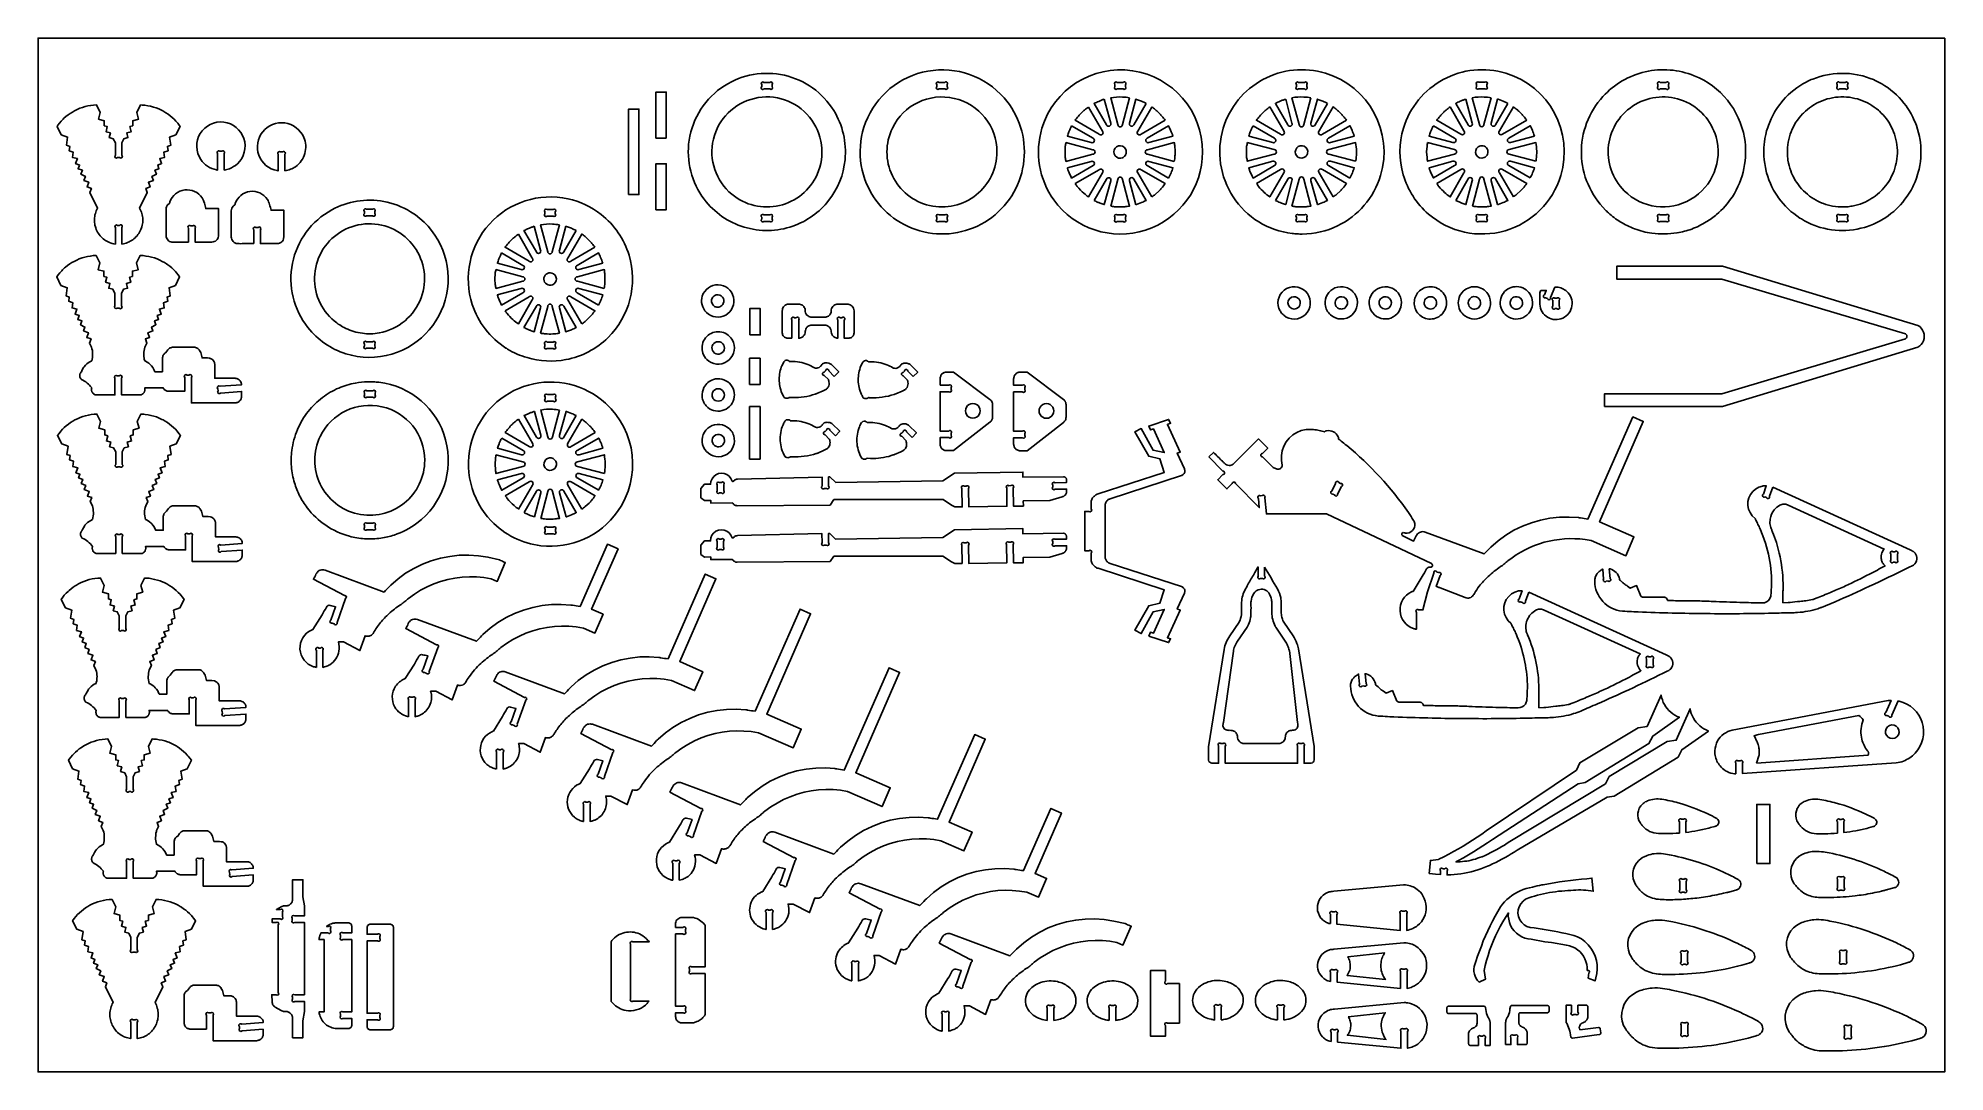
# Model space of a CAD drawing. Extents: x -56 to 89, y -25 to 54.
import ezdxf

# ---------------------------------------------------------------- set-up
doc = ezdxf.new("R2010")
doc.units = 0
doc.header["$MEASUREMENT"] = 0
doc.layers.get('0').update_dxf_attribs({"linetype": 'CONTINUOUS'})
doc.layers.add('SECTIONCUTEDGES', color=18, linetype='CONTINUOUS')

msp = doc.modelspace()

# ---------------------------------------------------------------- linework, layer by layer
for points in [[(88.79, 53.58), (88.79, -25.03), (-56.22, -25.03), (-56.22, 53.58)], [(-8.45, 45.98), (-9.24, 45.98), (-9.24, 49.48), (-8.45, 49.48)], [(85.17, 45.25), (85.15, 45.46), (85.12, 45.67), (85.07, 45.87), (85.05, 45.97), (84.99, 46.17), (84.96, 46.27), (84.89, 46.46), (84.81, 46.65), (84.72, 46.83), (84.63, 47.01), (84.52, 47.18), (84.47, 47.26), (84.35, 47.43), (84.23, 47.59), (84.09, 47.74), (83.96, 47.88), (83.81, 48.02), (83.74, 48.09), (83.58, 48.22), (83.42, 48.34), (83.25, 48.45), (83.08, 48.55), (82.9, 48.65), (82.72, 48.74), (82.53, 48.82), (82.34, 48.89), (82.14, 48.95), (81.94, 49), (81.74, 49.04), (81.53, 49.08), (81.32, 49.1), (81.11, 49.11), (80.89, 49.11), (80.68, 49.1), (80.47, 49.08), (80.26, 49.04), (80.05, 49), (79.85, 48.95), (79.66, 48.89), (79.46, 48.82), (79.28, 48.74), (79.09, 48.65), (79, 48.6), (78.83, 48.5), (78.66, 48.39), (78.5, 48.28), (78.34, 48.15), (78.19, 48.02), (78.04, 47.88), (77.97, 47.81), (77.83, 47.66), (77.71, 47.51), (77.59, 47.35), (77.47, 47.18), (77.37, 47.01), (77.27, 46.83), (77.18, 46.65), (77.1, 46.46), (77.03, 46.27), (76.97, 46.07), (76.92, 45.87), (76.88, 45.67), (76.85, 45.46), (76.83, 45.25), (76.82, 45.03), (76.82, 44.82), (76.83, 44.6), (76.85, 44.39), (76.86, 44.29), (76.9, 44.08), (76.95, 43.88), (77, 43.68), (77.07, 43.49), (77.14, 43.3), (77.23, 43.11), (77.32, 42.93), (77.42, 42.76), (77.53, 42.59), (77.65, 42.42), (77.77, 42.26), (77.9, 42.11), (78.04, 41.97), (78.19, 41.83), (78.34, 41.7), (78.5, 41.57), (78.66, 41.46), (78.83, 41.35), (79, 41.25), (79.09, 41.2), (79.28, 41.11), (79.46, 41.03), (79.56, 41), (79.75, 40.93), (79.95, 40.87), (80.05, 40.85), (80.26, 40.81), (80.47, 40.78), (80.68, 40.75), (80.78, 40.75), (81, 40.74), (81.21, 40.75), (81.43, 40.76), (81.64, 40.79), (81.74, 40.81), (81.94, 40.85), (82.14, 40.9), (82.34, 40.96), (82.53, 41.03), (82.72, 41.11), (82.9, 41.2), (83.08, 41.3), (83.25, 41.4), (83.34, 41.46), (83.5, 41.57), (83.66, 41.7), (83.81, 41.83), (83.96, 41.97), (84.03, 42.04), (84.16, 42.19), (84.29, 42.34), (84.41, 42.5), (84.52, 42.67), (84.63, 42.84), (84.72, 43.02), (84.81, 43.2), (84.89, 43.39), (84.93, 43.49), (84.99, 43.68), (85.05, 43.88), (85.1, 44.08), (85.12, 44.18), (85.15, 44.39), (85.17, 44.6), (85.18, 44.82), (85.18, 45.03)], [(-1.31, 21.57), (-2.11, 21.57), (-2.11, 25.56), (-1.31, 25.56)]]:
    msp.add_lwpolyline(points, close=True)
for points in [[(66.61, 5.92), (66.61, 6.36, 1), (66.44, 6.54), (66.29, 6.54, 1), (66.11, 6.36), (66.11, 5.92, 1), (66.29, 5.74), (66.44, 5.74, 1)], [(80.81, -15.99), (80.81, -16.63, 1), (80.99, -16.81), (81.13, -16.81, 1), (81.31, -16.63), (81.31, -15.99, 1), (81.13, -15.81), (80.99, -15.81, 1)]]:
    msp.add_lwpolyline(points, format="xyb", close=True)
at = {"layer": 'SECTIONCUTEDGES'}
for points in [[(-5.56, 41.32, 0.158451), (-2.53, 39.21, 0.158579), (1.17, 39.28, 0.143083), (3.9, 41.23, 0.143219), (5.15, 44.33, 0.081543), (5.02, 46.28, 0.08205), (4.29, 48.07, 0.41824), (-4.02, 49.96, 0.217104), (-6.71, 45.81, 0.09957), (-6.59, 43.45, 0.099953)], [(7.31, 41.52, 0.43471), (16.31, 39.95, 0.435012), (17.25, 49.03, 0.263114), (11.45, 51.07, 0.263168), (6.71, 47.16, 0.118408), (6.33, 44.26, 0.118485)], [(21.03, 41.27, 0.325322), (28.01, 38.98, 0.325497), (32.34, 44.92, 0.371858), (27.01, 51.1, 0.371962), (20.12, 46.73, 0.115164), (19.94, 43.89, 0.115322)], [(39.92, 38.68, 0.112364), (42.6, 39.3, 0.210055), (45.87, 43.12, 0.414116), (41.69, 50.91, 0.414311), (33.91, 46.73, 0.221929), (34.67, 41.5, 0.222236), (39.16, 38.72, 0.015157), (39.53, 38.69, 0.014233)], [(49.52, 40.2, 0.254136), (55.34, 38.93, 0.254134), (59.58, 43.12, 0.414116), (55.4, 50.91, 0.414311), (47.62, 46.73, 0.14489), (47.6, 43.19, 0.144775)], [(63.2, 40.3, 0.048565), (64.11, 39.61, 0.045826), (65.2, 39.08, 0.057671), (66.51, 38.74, 0.073449), (68.42, 38.77, 0.049668), (69.54, 39.06, 0.046635), (70.65, 39.6, 0.040326), (71.43, 40.16, 0.072135), (72.63, 41.52, 0.189941), (73.55, 46, 0.25932), (69.73, 50.72, 0.152812), (66.01, 51.02, 0.15269), (62.79, 49.14, 0.193513), (61.15, 44.78, 0.193448), (62.99, 40.5, 0.005813), (63.08, 40.41, 0.004363)], [(-1.02, 50.21), (-0.57, 50.21, -1), (-0.4, 50.04), (-0.4, 49.89, -1), (-0.57, 49.71), (-1.02, 49.71, -1), (-1.19, 49.89), (-1.19, 50.04, -1)], [(12.3, 50.21), (12.74, 50.21, -1), (12.92, 50.04), (12.92, 49.89, -1), (12.74, 49.71), (12.3, 49.71, -1), (12.12, 49.89), (12.12, 50.04, -1)], [(26.29, 49.71), (25.85, 49.71, -1), (25.67, 49.89), (25.67, 50.03, -1), (25.85, 50.21), (26.29, 50.21, -1), (26.47, 50.03), (26.47, 49.89, -1)], [(39.64, 50.21), (40.09, 50.21, -1), (40.26, 50.04), (40.26, 49.89, -1), (40.09, 49.71), (39.64, 49.71, -1), (39.47, 49.89), (39.47, 50.04, -1)], [(53.35, 50.22), (53.8, 50.22, -1), (53.97, 50.04), (53.97, 49.89, -1), (53.8, 49.72), (53.35, 49.72, -1), (53.18, 49.89), (53.18, 50.04, -1)], [(67.15, 50.21), (67.59, 50.21, -1), (67.77, 50.04), (67.77, 49.89, -1), (67.59, 49.71), (67.15, 49.71, -1), (66.97, 49.89), (66.97, 50.04, -1)], [(80.78, 50.21), (81.22, 50.21, -1), (81.4, 50.04), (81.4, 49.89, -1), (81.22, 49.71), (80.78, 49.71, -1), (80.6, 49.89), (80.6, 50.04, -1)], [(-51.64, 38.73), (-51.58, 38.64), (-51.51, 38.55), (-51.43, 38.46), (-51.35, 38.39), (-51.27, 38.31), (-51.18, 38.25), (-51.09, 38.18), (-50.99, 38.13), (-50.89, 38.08), (-50.79, 38.03), (-50.68, 37.99), (-50.58, 37.96), (-50.47, 37.93), (-50.35, 37.92), (-50.35, 39.17, -1), (-50.18, 39.34), (-50.03, 39.34, -1), (-49.85, 39.17), (-49.85, 37.92), (-49.74, 37.93), (-49.63, 37.96), (-49.52, 37.99), (-49.42, 38.03), (-49.31, 38.08), (-49.21, 38.13), (-49.12, 38.18), (-49.03, 38.25), (-48.94, 38.31), (-48.85, 38.39), (-48.78, 38.46), (-48.7, 38.55), (-48.63, 38.64), (-48.57, 38.73), (-48.51, 38.82), (-48.45, 38.93), (-48.41, 39.03), (-48.37, 39.14), (-48.33, 39.24), (-48.3, 39.35), (-48.28, 39.46), (-48.27, 39.57), (-48.26, 39.68), (-48.26, 39.79), (-48.27, 39.91), (-48.29, 40.02), (-48.31, 40.13), (-48.33, 40.23), (-48.37, 40.34), (-48.41, 40.45), (-48.45, 40.55), (-48.51, 40.65), (-47.92, 41.84), (-48.03, 42.15), (-47.71, 42.27), (-47.84, 42.62), (-47.46, 42.76), (-47.57, 43.06), (-47.23, 43.23), (-47.34, 43.53), (-47.03, 43.64), (-47.13, 43.93), (-46.83, 44.04), (-46.97, 44.42), (-46.6, 44.51), (-46.65, 44.91), (-46.34, 45.02), (-46.39, 45.34), (-46.14, 45.43), (-46.23, 46.05), (-45.75, 46.23), (-45.43, 46.87), (-45.49, 46.95), (-45.61, 47.11), (-45.74, 47.27), (-45.88, 47.41), (-46.02, 47.55), (-46.18, 47.68), (-46.34, 47.8), (-46.5, 47.91), (-46.59, 47.96), (-46.75, 48.05), (-46.84, 48.1), (-47.04, 48.2), (-47.25, 48.28), (-47.46, 48.34), (-47.67, 48.4), (-47.88, 48.44), (-48.1, 48.47), (-48.32, 48.49), (-48.43, 48.5), (-48.71, 47.93), (-48.58, 47.42), (-49.02, 47.3), (-49.02, 46.91), (-49.24, 46.85), (-49.14, 46.46), (-49.48, 46.37), (-49.39, 46.01), (-49.7, 45.93), (-49.85, 45.62), (-49.85, 44.67, -1), (-50.03, 44.49), (-50.18, 44.49, -1), (-50.35, 44.67), (-50.35, 45.62), (-50.51, 45.93), (-50.82, 46.01), (-50.73, 46.37), (-51.06, 46.46), (-50.96, 46.85), (-51.19, 46.91), (-51.19, 47.3), (-51.63, 47.42), (-51.5, 47.93), (-51.78, 48.5), (-52, 48.49), (-52.22, 48.46), (-52.43, 48.42), (-52.64, 48.37), (-52.85, 48.31), (-53.06, 48.24), (-53.26, 48.15), (-53.46, 48.05), (-53.62, 47.96), (-53.79, 47.85), (-53.95, 47.74), (-54.11, 47.61), (-54.26, 47.48), (-54.33, 47.41), (-54.47, 47.27), (-54.6, 47.11), (-54.72, 46.95), (-54.78, 46.87), (-54.46, 46.23), (-53.98, 46.05), (-54.06, 45.43), (-53.82, 45.34), (-53.86, 45.02), (-53.56, 44.91), (-53.61, 44.51), (-53.24, 44.42), (-53.38, 44.04), (-53.07, 43.93), (-53.18, 43.64), (-52.86, 43.53), (-52.97, 43.23), (-52.63, 43.06), (-52.74, 42.76), (-52.37, 42.62), (-52.5, 42.27), (-52.17, 42.15), (-52.29, 41.84), (-51.7, 40.65), (-51.75, 40.55), (-51.8, 40.45), (-51.84, 40.34), (-51.87, 40.23), (-51.9, 40.13), (-51.92, 40.02), (-51.93, 39.91), (-51.94, 39.79), (-51.94, 39.68), (-51.93, 39.57), (-51.92, 39.46), (-51.9, 39.35), (-51.87, 39.24), (-51.84, 39.14), (-51.8, 39.03), (-51.75, 38.93), (-51.7, 38.82)], [(-3.46, 41.7, -0.621062), (-1.74, 49, -0.621375), (3.02, 43.2, -0.233521), (0.15, 40.85, -0.233759)], [(16.7, 44.93, -0.481507), (11.58, 40.85, -0.481693), (8.75, 46.74, -0.349808), (13.45, 49, -0.349977)], [(23.66, 48.34), (24.72, 46.51, -1), (24.48, 46.27), (22.65, 47.33, -0.014778), (22.89, 47.64, -0.028539), (23.18, 47.95, -0.018438), (23.36, 48.11, -0.011345)], [(24.86, 48.93), (25.35, 47.12, -1), (25.03, 46.98), (24.09, 48.61, -0.012176), (24.44, 48.77, -0.019565), (24.66, 48.86, -0.009363), (24.76, 48.9, 0.003121)], [(26.79, 49.04), (26.24, 47, -1), (25.9, 47), (25.35, 49.04, -0.057699), (26.25, 49.1, -0.024823)], [(28.05, 48.61), (27.11, 46.98, -1), (26.79, 47.12), (27.27, 48.93, 0.006199), (27.29, 48.93, -0.0186), (27.31, 48.92), (27.7, 48.78, -0.018388), (27.88, 48.7, 0.006129)], [(29.49, 47.33), (27.66, 46.27, -1), (27.42, 46.51), (28.48, 48.34, 0.006303), (28.61, 48.25, -0.01891), (28.73, 48.15, -0.017187), (28.89, 48.02, -0.012321), (29.09, 47.82, -0.018926), (29.26, 47.63, -0.012469)], [(37.45, 48.35), (38.51, 46.52, -1), (38.27, 46.27), (36.44, 47.33, -0.014778), (36.69, 47.64, -0.028539), (36.97, 47.95, -0.018438), (37.15, 48.11, -0.011345)], [(38.66, 48.93), (39.14, 47.12, -1), (38.82, 46.98), (37.88, 48.61, -0.012176), (38.23, 48.78, -0.019565), (38.46, 48.87, -0.009363), (38.56, 48.9, 0.003121)], [(40.58, 49.05), (40.03, 47, -1), (39.69, 47), (39.14, 49.05, -0.057699), (40.04, 49.1, -0.024823)], [(41.84, 48.61), (40.9, 46.98, -1), (40.58, 47.12), (41.07, 48.93, 0.006199), (41.09, 48.93, -0.0186), (41.1, 48.92), (41.49, 48.78, -0.018388), (41.67, 48.7, 0.006129)], [(43.28, 47.33), (41.45, 46.27, -1), (41.21, 46.52), (42.27, 48.35, 0.006303), (42.4, 48.25, -0.01891), (42.53, 48.15, -0.017187), (42.68, 48.02, -0.012321), (42.88, 47.82, -0.018926), (43.05, 47.63, -0.012469)], [(51.17, 48.35), (52.22, 46.52, -1), (51.98, 46.28), (50.15, 47.33, -0.014778), (50.4, 47.65, -0.028539), (50.68, 47.95, -0.018438), (50.86, 48.11, -0.011345)], [(52.37, 48.93), (52.85, 47.12, -1), (52.53, 46.99), (51.59, 48.61, -0.012176), (51.94, 48.78, -0.019565), (52.17, 48.87, -0.009363), (52.27, 48.9, 0.003121)], [(54.29, 49.05), (53.74, 47.01, -1), (53.4, 47.01), (52.85, 49.05, -0.057699), (53.75, 49.1, -0.024823)], [(55.56, 48.61), (54.62, 46.99, -1), (54.29, 47.12), (54.78, 48.94, 0.006199), (54.8, 48.93, -0.0186), (54.82, 48.93), (55.2, 48.78, -0.018388), (55.38, 48.7, 0.006129)], [(56.99, 47.33), (55.16, 46.28, -1), (54.92, 46.52), (55.98, 48.35, 0.006303), (56.11, 48.25, -0.01891), (56.24, 48.16, -0.017187), (56.39, 48.02, -0.012321), (56.59, 47.82, -0.018926), (56.76, 47.63, -0.012469)], [(64.41, 41.97, -0.49076), (65.25, 48.53, -0.490919), (71.39, 46.07, -0.341454), (69.48, 41.32, -0.341597)], [(-42.57, 43.54), (-42.57, 44.79, 0.08601), (-42.58, 44.81, -0.186349), (-42.61, 44.89, -0.284949), (-42.54, 45, -0.285005), (-42.41, 44.98, -0.066648), (-42.4, 44.98, 0.145329), (-42.4, 44.97), (-42.25, 44.97, 0.08601), (-42.23, 44.98, -0.186349), (-42.16, 45.01, -0.284949), (-42.05, 44.94, -0.285005), (-42.07, 44.8, -0.066648), (-42.07, 44.8, 0.145329), (-42.07, 44.79), (-42.07, 43.54, 0.047597), (-41.68, 43.65, 0.100184), (-41.07, 44.02, 0.639695), (-42.11, 47.19, 0.640021), (-43.85, 44.34, 0.099512), (-43.34, 43.83, 0.09979), (-42.66, 43.56, 0.009062), (-42.62, 43.55, -0.003021)], [(-37.46, 43.49, 0.053281), (-37.02, 43.61, 0.059622), (-36.65, 43.8, 0.171891), (-35.94, 44.81, 0.17205), (-36.02, 46.03, 0.566523), (-39.14, 46.46, 0.566801), (-38.05, 43.5, 0.009062), (-38, 43.5, -0.003021), (-37.96, 43.49), (-37.96, 44.74, 0.08601), (-37.97, 44.76, -0.186349), (-38, 44.83, -0.284949), (-37.92, 44.94, -0.285005), (-37.79, 44.93, -0.066648), (-37.79, 44.92, 0.145329), (-37.78, 44.92), (-37.64, 44.92, 0.08601), (-37.62, 44.93, -0.186349), (-37.54, 44.96, -0.284949), (-37.43, 44.88, -0.285005), (-37.45, 44.75, -0.066648), (-37.45, 44.75, 0.145329), (-37.46, 44.74)], [(22.38, 46.9), (24.01, 45.97, -1), (23.87, 45.64), (22.06, 46.13, -0.012918), (22.18, 46.45, -0.018758), (22.27, 46.67, -0.010898), (22.32, 46.79, 0.003632)], [(30.08, 46.13), (28.26, 45.64, -1), (28.13, 45.97), (29.75, 46.9, -0.026072), (29.91, 46.57, -0.02074)], [(36.18, 46.91), (37.8, 45.97, -1), (37.67, 45.64), (35.86, 46.13, -0.012918), (35.97, 46.45, -0.018758), (36.06, 46.67, -0.010898), (36.12, 46.79, 0.003632)], [(43.87, 46.13), (42.06, 45.64, -1), (41.92, 45.97), (43.55, 46.91, -0.026072), (43.71, 46.57, -0.02074)], [(49.89, 46.91), (51.51, 45.97, -1), (51.38, 45.65), (49.57, 46.13, -0.012918), (49.68, 46.45, -0.018758), (49.77, 46.67, -0.010898), (49.83, 46.79, 0.003632)], [(57.58, 46.13), (55.77, 45.65, -1), (55.63, 45.97), (57.26, 46.91, -0.026072), (57.42, 46.57, -0.020703)], [(21.95, 45.64), (23.99, 45.09, -1), (23.99, 44.75), (21.95, 44.2, 0.006429), (21.92, 44.35, -0.01929), (21.9, 44.5), (21.88, 44.92), (21.9, 45.35, -0.018896), (21.92, 45.49, 0.006298)], [(26.25, 44.48, -0.761731), (25.69, 45.21, -0.761062), (26.54, 44.87, -0.135678), (26.45, 44.64, -0.135247)], [(30.19, 44.2), (28.15, 44.75, -1), (28.15, 45.09), (30.19, 45.64, -0.005477), (30.23, 45.33, -0.027167), (30.25, 44.95, -0.022163), (30.24, 44.62, -0.016966)], [(35.74, 45.64), (37.78, 45.1, -1), (37.78, 44.75), (35.74, 44.21, 0.006429), (35.72, 44.35, -0.01929), (35.69, 44.5), (35.67, 44.92), (35.69, 45.35, -0.018896), (35.72, 45.5, 0.006298)], [(40.04, 44.49, -0.781821), (39.5, 45.23, -0.781093), (40.33, 44.83, -0.122906), (40.23, 44.62, -0.122447)], [(43.98, 44.21), (41.94, 44.75, -1), (41.94, 45.1), (43.98, 45.64, -0.035509), (44.04, 44.98, -0.037792), (44.01, 44.36, -0.007975), (44, 44.29, 0.002658)], [(49.45, 45.64), (51.49, 45.1, -1), (51.49, 44.76), (49.45, 44.21, 0.006429), (49.43, 44.36, -0.01929), (49.41, 44.5), (49.38, 44.93), (49.41, 45.35, -0.018896), (49.43, 45.5, 0.006298)], [(53.75, 44.49, -0.385134), (53.15, 44.7, -0.384041), (53.31, 45.32, -0.445044), (53.99, 45.15, -0.443903)], [(57.69, 44.21), (55.65, 44.76, -1), (55.65, 45.1), (57.69, 45.64, -0.035509), (57.75, 44.99, -0.037792), (57.72, 44.37, -0.007975), (57.71, 44.29, 0.002658)], [(22.06, 43.72), (23.87, 44.2, -1), (24.01, 43.88), (22.38, 42.94, -0.020623), (22.14, 43.47, -0.019978), (22.07, 43.68, -0.019766), (22.06, 43.7, 0.006588)], [(22.65, 42.52), (24.48, 43.57, -1), (24.72, 43.33), (23.66, 41.5, -0.019294), (23.32, 41.78, -0.045903), (22.81, 42.3, -0.008546), (22.73, 42.4, -0.007227)], [(28.48, 41.5), (27.42, 43.33, -1), (27.66, 43.57), (29.49, 42.52, -0.014529), (29.22, 42.17, -0.022653), (29.03, 41.96), (28.73, 41.69, -0.018394), (28.61, 41.6, 0.006131)], [(29.75, 42.94), (28.13, 43.88, -1), (28.26, 44.2), (30.08, 43.72, -0.023422), (29.94, 43.33, -0.022486)], [(35.85, 43.72), (37.67, 44.21, -1), (37.8, 43.88), (36.18, 42.94, -0.020623), (35.94, 43.47, -0.019978), (35.86, 43.68, -0.019766), (35.86, 43.7, 0.006588)], [(36.44, 42.52), (38.27, 43.58, -1), (38.51, 43.33), (37.45, 41.5, -0.024397), (37.03, 41.85, -0.042082), (36.6, 42.3, -0.010889), (36.52, 42.41, 0.00363)], [(42.27, 41.5), (41.21, 43.33, -1), (41.45, 43.58), (43.28, 42.52, -0.014529), (43.01, 42.17, -0.022653), (42.82, 41.96), (42.53, 41.69, -0.018394), (42.4, 41.6, 0.006131)], [(43.55, 42.94), (41.92, 43.88, -1), (42.06, 44.21), (43.87, 43.72, -0.023422), (43.73, 43.33, -0.022807)], [(49.56, 43.72), (51.38, 44.21, -1), (51.51, 43.88), (49.89, 42.95, -0.020623), (49.65, 43.48, -0.019978), (49.57, 43.68, -0.019766), (49.57, 43.7, 0.006588)], [(50.15, 42.52), (51.98, 43.58, -1), (52.22, 43.34), (51.17, 41.5, -0.024397), (50.74, 41.85, -0.042082), (50.31, 42.3, -0.010889), (50.23, 42.41, 0.00363)], [(55.98, 41.5), (54.92, 43.34, -1), (55.16, 43.58), (56.99, 42.52, -0.014529), (56.72, 42.17, -0.022653), (56.53, 41.97), (56.24, 41.7, -0.018394), (56.11, 41.6, 0.006131)], [(57.26, 42.95), (55.63, 43.88, -1), (55.77, 44.21), (57.58, 43.72, -0.023422), (57.44, 43.33, -0.022807)], [(24.09, 41.24), (25.03, 42.86, -1), (25.35, 42.73), (24.86, 40.92, -0.012234), (24.55, 41.03, -0.017991), (24.34, 41.11, -0.010478), (24.22, 41.17, 0.003492)], [(25.35, 40.8), (25.9, 42.84, -1), (26.24, 42.84), (26.79, 40.8, -0.013089), (26.42, 40.76, -0.036535), (25.86, 40.74, -0.015577), (25.63, 40.76, -0.012352)], [(27.27, 40.91), (26.79, 42.73, -1), (27.11, 42.86), (28.05, 41.24, 0.006248), (27.88, 41.15, -0.018746), (27.7, 41.07), (27.31, 40.92, -0.018599), (27.29, 40.92, 0.006199)], [(37.88, 41.24), (38.82, 42.86, -1), (39.14, 42.73), (38.66, 40.92, -0.012234), (38.34, 41.03, -0.017991), (38.14, 41.11, -0.010478), (38.01, 41.18, 0.003492)], [(39.14, 40.8), (39.69, 42.85, -1), (40.03, 42.85), (40.58, 40.8, -0.013089), (40.21, 40.76, -0.036535), (39.65, 40.75, -0.015577), (39.43, 40.76, -0.012352)], [(41.07, 40.92), (40.58, 42.73, -1), (40.9, 42.86), (41.84, 41.24, 0.006248), (41.67, 41.15, -0.018746), (41.49, 41.07), (41.1, 40.93, -0.018599), (41.09, 40.92, 0.006199)], [(51.59, 41.24), (52.53, 42.87, -1), (52.85, 42.73), (52.37, 40.92, -0.012234), (52.06, 41.03, -0.017991), (51.85, 41.12, -0.010478), (51.72, 41.18, 0.003492)], [(52.86, 40.8), (53.4, 42.85, -1), (53.74, 42.85), (54.29, 40.81, -0.013089), (53.93, 40.76, -0.036535), (53.36, 40.75, -0.015577), (53.14, 40.77, -0.012352)], [(54.78, 40.92), (54.29, 42.73, -1), (54.62, 42.87), (55.56, 41.24, 0.006248), (55.38, 41.15, -0.018746), (55.2, 41.07), (54.82, 40.93, -0.018599), (54.8, 40.92, 0.006199)], [(-44.79, 38.07), (-44.79, 39.12, 0.08601), (-44.8, 39.14, -0.186349), (-44.83, 39.21, -0.284949), (-44.75, 39.32, -0.285005), (-44.62, 39.31, -0.066648), (-44.62, 39.3, 0.145329), (-44.61, 39.3), (-44.47, 39.3, 0.08601), (-44.45, 39.31, -0.186349), (-44.38, 39.34, -0.284949), (-44.27, 39.26, -0.285005), (-44.28, 39.13, -0.066648), (-44.29, 39.13, 0.145329), (-44.29, 39.12), (-44.29, 38.07, -0.001261), (-43.26, 38.07, 0.007568), (-43.01, 38.07, 0.17911), (-42.67, 38.2, 0.186027), (-42.51, 38.51, 0.012625), (-42.51, 38.53, 0.006307), (-42.51, 38.57, 0.00914), (-42.51, 38.97, -0.008036), (-42.5, 40.61), (-43.47, 40.61, 0.002778), (-43.58, 41.04, 0.080686), (-43.75, 41.43, 0.286261), (-45.07, 42.03, 0.286452), (-46.2, 41.12, 0.036637), (-46.22, 41.03, -0.114416), (-46.23, 41.01, -0.116624), (-46.25, 40.99, 0.081245), (-46.35, 40.92, 0.097719), (-46.45, 40.76, 0.089338), (-46.49, 40.57), (-46.49, 38.57, 0.17911), (-46.36, 38.23, 0.186027), (-46.05, 38.07, 0.012625), (-46.03, 38.07, 0.006307), (-46, 38.07, 0.008514), (-45.57, 38.06, -0.002207)], [(-39.82, 37.95), (-39.82, 39, 0.08601), (-39.83, 39.02, -0.186349), (-39.86, 39.09, -0.284949), (-39.79, 39.2, -0.285005), (-39.66, 39.19, -0.066648), (-39.65, 39.18, 0.145329), (-39.65, 39.18), (-39.5, 39.18, 0.08601), (-39.48, 39.19, -0.186349), (-39.41, 39.22, -0.284949), (-39.3, 39.14, -0.285005), (-39.32, 39.01, -0.066648), (-39.32, 39.01, 0.145329), (-39.32, 39), (-39.32, 37.95, -0.001261), (-38.3, 37.95, 0.007568), (-38.04, 37.95, 0.17911), (-37.7, 38.08, 0.186027), (-37.55, 38.4, 0.012625), (-37.54, 38.41, 0.006307), (-37.54, 38.45, 0.00914), (-37.54, 38.85, -0.008036), (-37.53, 40.49), (-38.5, 40.49, 0.002778), (-38.62, 40.93, 0.080686), (-38.79, 41.31, 0.286261), (-40.11, 41.92, 0.286452), (-41.23, 41, 0.036637), (-41.25, 40.91, -0.114416), (-41.26, 40.89, -0.116624), (-41.29, 40.87, 0.081245), (-41.38, 40.8, 0.097719), (-41.49, 40.64, 0.089338), (-41.53, 40.45), (-41.53, 38.45, 0.17911), (-41.39, 38.11, 0.186027), (-41.08, 37.95, 0.012625), (-41.06, 37.95, 0.006307), (-41.03, 37.95, 0.008514), (-40.61, 37.95, -0.002207)], [(-35.7, 31.57, 0.149338), (-32.82, 29.58, 0.149353), (-29.32, 29.55, 0.296651), (-25.09, 34.5, 0.29625), (-27.9, 40.38, 0.092281), (-29.94, 41.16, 0.172556), (-33.89, 40.52, 0.220869), (-36.88, 36.46, 0.221131)], [(-31.24, 40.07), (-30.79, 40.07, 1), (-30.62, 40.25), (-30.62, 40.39, 1), (-30.79, 40.57), (-31.24, 40.57, 1), (-31.41, 40.39), (-31.41, 40.25, 1)], [(-20.52, 29.93, 0.063566), (-19.04, 29.28, 0.120276), (-16.08, 29.13, 0.147825), (-12.89, 30.8, 0.278823), (-11.28, 37.07, 0.15407), (-13.4, 40.17, 0.113627), (-15.93, 41.36, 0.268788), (-21.9, 39.44, 0.26905), (-23.2, 33.31, 0.085445), (-22.22, 31.46, 0.083649), (-20.64, 30.01, 0.004404), (-20.58, 29.97, 0.004421)], [(-27.09, 33.84, -0.131005), (-28.32, 32.09, -0.129677), (-30.28, 31.16, -0.079692), (-31.56, 31.13, -0.0771), (-32.83, 31.51, -0.064704), (-33.71, 32.08, -0.117883), (-34.87, 33.65, -0.529054), (-31.12, 39.46, -0.528938)], [(-18.49, 39.27), (-18.01, 37.45, -1), (-18.33, 37.32), (-19.27, 38.94, -0.012176), (-18.92, 39.11, -0.019565), (-18.69, 39.2, -0.009363), (-18.59, 39.23, 0.003121)], [(-16.57, 39.38), (-17.12, 37.34, -1), (-17.46, 37.34), (-18.01, 39.38, -0.057699), (-17.11, 39.44, -0.024823)], [(-17.51, 40.55), (-17.06, 40.55, -1), (-16.89, 40.37), (-16.89, 40.22, -1), (-17.06, 40.05), (-17.51, 40.05, -1), (-17.68, 40.22), (-17.68, 40.37, -1)], [(-15.31, 38.95), (-16.25, 37.32, -1), (-16.57, 37.45), (-16.08, 39.27, 0.006199), (-16.06, 39.26, -0.0186), (-16.05, 39.26), (-15.66, 39.12, -0.018388), (-15.48, 39.03, 0.006129)], [(-1.02, 39.64), (-0.57, 39.64, 1), (-0.4, 39.81), (-0.4, 39.96, 1), (-0.57, 40.14), (-1.02, 40.14, 1), (-1.19, 39.96), (-1.19, 39.81, 1)], [(12.3, 40.14), (12.74, 40.14, -1), (12.92, 39.96), (12.92, 39.81, -1), (12.74, 39.64), (12.3, 39.64, -1), (12.12, 39.81), (12.12, 39.96, -1)], [(26.47, 39.96), (26.47, 39.81, -1), (26.29, 39.63), (25.85, 39.63, -1), (25.67, 39.81), (25.67, 39.96, -1), (25.85, 40.13), (26.29, 40.13, -1)], [(40.26, 39.96), (40.26, 39.81, -1), (40.09, 39.64), (39.64, 39.64, -1), (39.47, 39.81), (39.47, 39.96, -1), (39.64, 40.14), (40.09, 40.14, -1)], [(53.18, 39.81), (53.18, 39.96, -1), (53.35, 40.14), (53.8, 40.14, -1), (53.97, 39.96), (53.97, 39.81, -1), (53.8, 39.64), (53.35, 39.64, -1)], [(67.59, 39.64), (67.15, 39.64, -1), (66.97, 39.81), (66.97, 39.96, -1), (67.15, 40.14), (67.59, 40.14, -1), (67.77, 39.96), (67.77, 39.81, -1)], [(81.22, 39.64), (80.78, 39.64, -1), (80.6, 39.81), (80.6, 39.96, -1), (80.78, 40.14), (81.22, 40.14, -1), (81.4, 39.96), (81.4, 39.81, -1)], [(-19.7, 38.68), (-18.64, 36.85, -1), (-18.88, 36.61), (-20.71, 37.67, -0.014778), (-20.46, 37.98, -0.028539), (-20.18, 38.28, -0.018438), (-20, 38.44, -0.011345)], [(-13.87, 37.67), (-15.7, 36.61, -1), (-15.94, 36.85), (-14.88, 38.68, 0.006303), (-14.75, 38.59, -0.01891), (-14.62, 38.49, -0.017187), (-14.47, 38.35, -0.012321), (-14.27, 38.15, -0.018926), (-14.1, 37.97, -0.012469)], [(-52.98, 27.68), (-52.96, 27.65), (-52.93, 27.62), (-52.81, 27.57), (-52.7, 27.5), (-52.6, 27.43), (-52.49, 27.35), (-52.4, 27.27), (-52.31, 27.18), (-52.23, 27.08), (-52.15, 26.98), (-52.16, 26.94), (-52.17, 26.9), (-52.17, 26.86), (-52.17, 26.81), (-52.16, 26.77), (-52.15, 26.73), (-52.13, 26.69), (-52.11, 26.65), (-52.09, 26.62), (-52.07, 26.58), (-52.04, 26.55), (-52, 26.52), (-51.97, 26.5), (-51.93, 26.48), (-51.89, 26.46), (-51.85, 26.45), (-50.38, 26.45), (-50.38, 27.72, -1), (-50.21, 27.9), (-50.06, 27.9, -1), (-49.88, 27.72), (-49.88, 26.45), (-48.41, 26.45), (-48.37, 26.46), (-48.33, 26.48), (-48.3, 26.5), (-48.26, 26.52), (-48.23, 26.55), (-48.2, 26.58), (-48.17, 26.62), (-48.15, 26.65), (-48.13, 26.69), (-48.12, 26.73), (-48.11, 26.77), (-48.1, 26.81), (-48.1, 26.86), (-48.1, 26.9), (-48.1, 26.94), (-48.11, 26.98), (-46.71, 26.98), (-46.69, 26.94), (-46.66, 26.9), (-46.63, 26.87), (-46.59, 26.83), (-46.55, 26.8), (-46.51, 26.78), (-46.47, 26.76), (-46.42, 26.74), (-46.37, 26.73), (-46.32, 26.72), (-46.27, 26.72), (-45.07, 26.72), (-45.07, 27.77, -1), (-44.89, 27.95), (-44.75, 27.95, -1), (-44.57, 27.77), (-44.57, 25.84), (-41.25, 25.84), (-41.2, 25.85), (-41.15, 25.85), (-41.1, 25.87), (-41.06, 25.88), (-41.02, 25.9), (-40.97, 25.93), (-40.94, 25.96), (-40.9, 25.99), (-40.87, 26.02), (-40.84, 26.06), (-40.81, 26.1), (-40.79, 26.15), (-40.78, 26.19), (-40.76, 26.24), (-40.76, 26.29), (-40.75, 26.34), (-40.75, 26.71), (-42.35, 26.59, -1), (-42.54, 26.76), (-42.55, 26.91, -1), (-42.39, 27.1), (-40.75, 27.22), (-40.76, 27.28), (-40.77, 27.34), (-40.79, 27.4), (-40.82, 27.46), (-40.85, 27.51), (-40.9, 27.56), (-40.94, 27.6), (-41, 27.64), (-41.06, 27.67), (-41.12, 27.69), (-41.18, 27.7), (-41.24, 27.71), (-42.79, 27.71), (-42.79, 28.75), (-42.79, 28.8), (-42.8, 28.84), (-42.81, 28.89), (-42.82, 28.93), (-42.84, 28.97), (-42.89, 29.05), (-42.94, 29.11), (-43.01, 29.17), (-43.05, 29.19), (-43.09, 29.21), (-43.14, 29.22), (-43.18, 29.24), (-43.34, 29.26), (-43.75, 29.26), (-43.85, 29.66), (-43.94, 29.82), (-43.98, 29.88), (-44.02, 29.93), (-44.07, 29.97), (-44.13, 30), (-44.18, 30.03), (-44.25, 30.05), (-44.31, 30.07), (-44.37, 30.07), (-45.95, 30.07), (-46.01, 30.07), (-46.07, 30.06), (-46.13, 30.04), (-46.18, 30.02), (-46.23, 29.99), (-46.28, 29.95), (-46.32, 29.91), (-46.36, 29.87), (-46.51, 29.66), (-46.58, 29.61), (-46.63, 29.57), (-46.67, 29.52), (-46.71, 29.47), (-46.73, 29.41), (-46.75, 29.35), (-46.77, 29.28), (-46.77, 29.22), (-46.77, 28.21), (-47.34, 28.21), (-47.4, 28.34), (-47.47, 28.47), (-47.51, 28.53), (-47.59, 28.65), (-47.69, 28.75), (-47.8, 28.85), (-47.92, 28.93), (-48.05, 29.01), (-48.11, 29.04), (-48.15, 29.17), (-48.16, 29.23), (-48.18, 29.36), (-48.18, 29.43), (-48.19, 29.56), (-48.18, 29.69), (-48.16, 29.82), (-48.14, 29.95), (-48.1, 30.08), (-47.95, 30.39), (-48.06, 30.7), (-47.74, 30.82), (-47.87, 31.17), (-47.49, 31.31), (-47.6, 31.61), (-47.26, 31.78), (-47.37, 32.08), (-47.06, 32.19), (-47.16, 32.48), (-46.86, 32.59), (-47, 32.97), (-46.63, 33.06), (-46.68, 33.46), (-46.37, 33.57), (-46.42, 33.89), (-46.17, 33.98), (-46.26, 34.6), (-45.78, 34.78), (-45.46, 35.42), (-45.58, 35.59), (-45.7, 35.74), (-45.77, 35.82), (-45.91, 35.96), (-46.05, 36.1), (-46.21, 36.23), (-46.37, 36.35), (-46.45, 36.41), (-46.62, 36.51), (-46.78, 36.6), (-46.97, 36.7), (-47.18, 36.79), (-47.38, 36.86), (-47.59, 36.92), (-47.8, 36.97), (-48.02, 37.01), (-48.24, 37.04), (-48.46, 37.05), (-48.74, 36.48), (-48.61, 35.97), (-49.05, 35.86), (-49.05, 35.46), (-49.27, 35.4), (-49.17, 35.01), (-49.51, 34.92), (-49.42, 34.56), (-49.73, 34.48), (-49.88, 34.17), (-49.88, 33.22, -1), (-50.06, 33.04), (-50.21, 33.04, -1), (-50.38, 33.22), (-50.38, 34.17), (-50.54, 34.48), (-50.85, 34.56), (-50.76, 34.92), (-51.09, 35.01), (-50.99, 35.4), (-51.22, 35.46), (-51.22, 35.86), (-51.66, 35.97), (-51.53, 36.48), (-51.81, 37.05), (-52.03, 37.04), (-52.25, 37.01), (-52.46, 36.97), (-52.67, 36.92), (-52.88, 36.86), (-53.09, 36.79), (-53.29, 36.7), (-53.49, 36.6), (-53.65, 36.51), (-53.82, 36.41), (-53.98, 36.29), (-54.14, 36.16), (-54.21, 36.1), (-54.36, 35.96), (-54.43, 35.89), (-54.56, 35.74), (-54.69, 35.59), (-54.81, 35.42), (-54.49, 34.78), (-54.01, 34.6), (-54.09, 33.98), (-53.85, 33.89), (-53.89, 33.57), (-53.59, 33.46), (-53.64, 33.06), (-53.27, 32.97), (-53.41, 32.59), (-53.1, 32.48), (-53.21, 32.19), (-52.89, 32.08), (-53, 31.78), (-52.66, 31.61), (-52.77, 31.31), (-52.4, 31.17), (-52.53, 30.82), (-52.2, 30.7), (-52.32, 30.39), (-52.16, 30.08), (-52.13, 29.95), (-52.1, 29.82), (-52.09, 29.69), (-52.08, 29.56), (-52.08, 29.43), (-52.1, 29.3), (-52.12, 29.17), (-52.15, 29.04), (-52.28, 28.97), (-52.41, 28.89), (-52.52, 28.8), (-52.62, 28.7), (-52.72, 28.59), (-52.76, 28.53), (-52.84, 28.41), (-52.9, 28.28), (-52.93, 28.21), (-52.96, 28.18), (-52.98, 28.14), (-53, 28.11), (-53.02, 28.07), (-53.04, 28.04), (-53.05, 28), (-53.06, 27.96), (-53.06, 27.91), (-53.06, 27.87), (-53.05, 27.83), (-53.04, 27.79), (-53.02, 27.75), (-53, 27.72)], [(-20.97, 37.24), (-19.35, 36.3, -1), (-19.48, 35.98), (-21.29, 36.46, -0.012918), (-21.18, 36.79, -0.018758), (-21.09, 37, -0.010898), (-21.03, 37.12, 0.003632)], [(-13.28, 36.46), (-15.09, 35.98, -1), (-15.23, 36.3), (-13.6, 37.24, -0.026072), (-13.44, 36.9, -0.02074)], [(-21.41, 35.98), (-19.37, 35.43, -1), (-19.37, 35.09), (-21.41, 34.54, 0.006429), (-21.43, 34.69, -0.01929), (-21.46, 34.84), (-21.48, 35.26), (-21.46, 35.68, -0.018896), (-21.44, 35.83, 0.006298)], [(-17.11, 34.82, -0.520017), (-17.76, 35.24, -0.519794), (-17.15, 35.71, -0.315968), (-16.81, 35.28, -0.315775)], [(-13.17, 34.54), (-15.21, 35.09, -1), (-15.21, 35.43), (-13.17, 35.98, -0.005477), (-13.13, 35.67, -0.027167), (-13.11, 35.28, -0.022163), (-13.12, 34.96, -0.016966)], [(-5.4, 32.72, 0.75949), (-3.34, 33.89, 0.759547), (-5.71, 33.96, 0.136656), (-5.73, 33.3, 0.136693)], [(-21.3, 34.05), (-19.48, 34.54, -1), (-19.35, 34.22), (-20.97, 33.28, -0.020623), (-21.21, 33.81, -0.019978), (-21.29, 34.02, -0.019766), (-21.29, 34.03, 0.006588)], [(-20.71, 32.85), (-18.88, 33.91, -1), (-18.64, 33.67), (-19.7, 31.84, -0.024397), (-20.12, 32.18, -0.042082), (-20.55, 32.64, -0.010889), (-20.63, 32.74, 0.00363)], [(-14.88, 31.84), (-15.94, 33.67, -1), (-15.7, 33.91), (-13.87, 32.85, -0.014529), (-14.14, 32.51, -0.022653), (-14.33, 32.3), (-14.62, 32.03, -0.018394), (-14.75, 31.93, 0.006131)], [(-13.6, 33.28), (-15.23, 34.22, -1), (-15.09, 34.54), (-13.28, 34.05, -0.023422), (-13.42, 33.66, -0.022807)], [(-4.88, 33.28, -0.296821), (-4.96, 33.8, -0.226812), (-4.65, 34.05, -0.287658), (-4.17, 33.89, -0.292131), (-4.11, 33.39, -0.2076), (-4.38, 33.15, -0.142803), (-4.67, 33.14, -0.06574), (-4.77, 33.18, -0.08291)], [(38.52, 32.5, 0.875865), (40.31, 34.16, 0.875175), (38.15, 33.02, 0.066567), (38.3, 32.74, 0.066175)], [(39.49, 33.01, -0.40369), (38.87, 33.26, -0.406894), (39.1, 33.87, -0.358958), (39.68, 33.73, -0.355487), (39.65, 33.13, -0.056856), (39.57, 33.06, -0.057759)], [(42.06, 32.54, 0.379539), (43.69, 32.52, 0.379687), (43.91, 34.13, 0.173657), (43.25, 34.62, 0.170819), (42.41, 34.58, 0.163652), (41.84, 34.09, 0.156929), (41.66, 33.32, 0.095178), (41.79, 32.9, 0.091539)], [(43.07, 33.01, -0.167832), (42.75, 33, -0.173437), (42.5, 33.18, -0.243707), (42.45, 33.61, -0.244139), (42.77, 33.9, -0.337448), (43.3, 33.68, -0.338313), (43.22, 33.11, -0.047911), (43.15, 33.05, -0.054789)], [(45.41, 32.54, 0.721922), (47.44, 33.68, 0.721529), (45.13, 33.98, 0.161758), (45.03, 33.21, 0.161493)], [(46.44, 33.02, -0.439529), (45.79, 33.29, -0.443818), (46.12, 33.9, -0.36461), (46.66, 33.64, -0.361552), (46.5, 33.05, -0.021025), (46.47, 33.04, -0.021405)], [(49.03, 34.5, 0.18616), (48.49, 33.8, 0.183377), (48.56, 32.91, 0.110679), (48.87, 32.5, 0.201186), (49.79, 32.22, 0.481079), (50.83, 33.84, 0.48086)], [(49.87, 33.02, -0.439529), (49.22, 33.29, -0.443818), (49.55, 33.9, -0.136084), (49.79, 33.9, -0.127388), (50.02, 33.76, -0.098957), (50.1, 33.63, -0.12042), (50.14, 33.4, -0.128999), (50.05, 33.17, -0.130996)], [(52.28, 32.46, 0.331987), (53.75, 32.46, 0.331772), (54.17, 33.87, 0.501759), (52.28, 34.43, 0.501516)], [(52.58, 33.26, -0.393248), (52.8, 33.87, -0.392669), (53.42, 33.69, -0.436091), (53.23, 33.02, -0.435495)], [(55.47, 32.46, 0.311571), (56.86, 32.41, 0.311041), (57.41, 33.69, 0.525505), (55.54, 34.49, 0.524889)], [(56.41, 33.02, -0.318573), (55.87, 33.11, -0.315342), (55.78, 33.65, -0.235508), (56.1, 33.91, -0.318805), (56.61, 33.69, -0.211921), (56.66, 33.31, -0.211232)], [(59.13, 34.63), (58.79, 33.86, 0.08601), (58.8, 33.84, -0.186349), (58.79, 33.76, -0.284949), (58.68, 33.69, -0.285005), (58.57, 33.76, -0.066648), (58.56, 33.76, 0.145329), (58.56, 33.77), (58.43, 33.83, 0.07969), (58.4, 33.83, -0.210482), (58.31, 33.84, -0.269976), (58.26, 33.95, -0.269963), (58.32, 34.06, -0.065764), (58.33, 34.06, 0.145587), (58.34, 34.06), (58.48, 34.39), (58.12, 34.39, 0.146455), (58.05, 34.36, 0.196282), (57.99, 34.21), (57.99, 33.34, 0.533963), (59.74, 32.29, 0.533869), (60.04, 34.32, 0.08601), (59.69, 34.54, 0.087552), (59.28, 34.64, 0.020955), (59.21, 34.64, -0.006984)], [(59.29, 33.81, 0.08601), (59.31, 33.82, -0.186349), (59.38, 33.84, -0.284949), (59.49, 33.77, -0.285005), (59.47, 33.64, -0.066648), (59.47, 33.63, 0.145329), (59.47, 33.63), (59.47, 33.19, 0.08601), (59.48, 33.17, -0.186349), (59.5, 33.09, -0.284949), (59.43, 32.98, -0.285005), (59.3, 33, -0.066648), (59.29, 33, 0.145329), (59.29, 33.01), (59.14, 33.01, 0.08601), (59.13, 33, -0.186349), (59.05, 32.97, -0.284949), (58.94, 33.04, -0.285005), (58.96, 33.18, -0.066648), (58.96, 33.18, 0.145329), (58.97, 33.19), (58.97, 33.63, 0.08601), (58.96, 33.65, -0.186349), (58.93, 33.72, -0.284949), (59, 33.83, -0.285005), (59.13, 33.81, -0.066648), (59.14, 33.81, 0.145329), (59.14, 33.81)], [(-19.27, 31.57), (-18.33, 33.2, -1), (-18.01, 33.06), (-18.49, 31.25, -0.012234), (-18.81, 31.36, -0.017991), (-19.01, 31.45, -0.010478), (-19.14, 31.51, 0.003492)], [(-18.01, 31.14), (-17.46, 33.18, -1), (-17.12, 33.18), (-16.57, 31.14, -0.013089), (-16.94, 31.09, -0.036535), (-17.5, 31.08, -0.015577), (-17.72, 31.1, -0.012352)], [(-16.08, 31.25), (-16.57, 33.06, -1), (-16.25, 33.2), (-15.31, 31.57, 0.006248), (-15.48, 31.48, -0.018746), (-15.66, 31.4), (-16.05, 31.26, -0.018599), (-16.06, 31.25, 0.006199)], [(1.11, 30.76), (1.11, 32.15, 0.08601), (1.1, 32.16, -0.186349), (1.07, 32.24, -0.284949), (1.14, 32.35, -0.285005), (1.27, 32.33, -0.066648), (1.28, 32.33, 0.145329), (1.28, 32.32), (1.44, 32.32, 0.08601), (1.46, 32.33, -0.186349), (1.53, 32.36, -0.284949), (1.64, 32.29, -0.285005), (1.63, 32.16, -0.066648), (1.62, 32.15, 0.145329), (1.62, 32.15), (1.62, 30.76, 0.052408), (1.77, 30.79, 0.128325), (1.97, 30.91, 0.197605), (2.12, 31.26, -0.097222), (2.16, 31.45, -0.148336), (2.33, 31.67, -0.139985), (2.62, 31.76), (3.6, 31.76, -0.145828), (3.89, 31.66, -0.209993), (4.09, 31.33, -0.026239), (4.1, 31.24, 0.09194), (4.13, 31.07, 0.131652), (4.29, 30.87, 0.131653), (4.53, 30.77, 0.024549), (4.56, 30.77, -0.008181), (4.59, 30.76), (4.59, 32.15, 0.08601), (4.58, 32.16, -0.186349), (4.56, 32.24, -0.284949), (4.63, 32.35, -0.285005), (4.76, 32.33, -0.066648), (4.77, 32.33, 0.145329), (4.77, 32.32), (4.92, 32.32, 0.079593), (4.94, 32.34, -0.210465), (5.02, 32.36, -0.269976), (5.12, 32.28, -0.269963), (5.1, 32.16, -0.065724), (5.1, 32.15, 0.145463), (5.09, 32.15), (5.09, 30.76, 0.002017), (5.45, 30.77, 0.096696), (5.58, 30.8, 0.147636), (5.76, 30.94, 0.140954), (5.83, 31.16), (5.83, 32.85, 0.17911), (5.69, 33.19, 0.186027), (5.38, 33.34, 0.012625), (5.36, 33.34, 0.006307), (5.33, 33.35), (4.59, 33.35, 0.145828), (4.3, 33.25, 0.209993), (4.1, 32.91, 0.026239), (4.09, 32.82, -0.09194), (4.06, 32.66, -0.148336), (3.88, 32.44, -0.139985), (3.6, 32.35), (2.62, 32.35, -0.145828), (2.33, 32.45, -0.209993), (2.12, 32.78, -0.026239), (2.11, 32.87, 0.09194), (2.08, 33.04, 0.148336), (1.9, 33.26, 0.139985), (1.62, 33.35), (0.87, 33.35, 0.17911), (0.53, 33.21, 0.186027), (0.38, 32.9, 0.012625), (0.38, 32.88, 0.006307), (0.37, 32.85), (0.37, 31.16, 0.17911), (0.48, 30.89, 0.185411), (0.73, 30.77, 0.029365), (0.81, 30.76, -0.004893)], [(-30.79, 29.99), (-31.24, 29.99, -1), (-31.41, 30.17), (-31.41, 30.31, -1), (-31.24, 30.49), (-30.79, 30.49, -1), (-30.62, 30.31), (-30.62, 30.17, -1)], [(-17.51, 30.47), (-17.06, 30.47, -1), (-16.89, 30.29), (-16.89, 30.15, -1), (-17.06, 29.97), (-17.51, 29.97, -1), (-17.68, 30.15), (-17.68, 30.29, -1)], [(-5.37, 29.15, 0.351914), (-3.84, 28.98, 0.351881), (-3.34, 30.44, 0.47942), (-5.16, 31.06, 0.479384)], [(-4.87, 29.72, -0.256361), (-4.95, 30.16, -0.256996), (-4.62, 30.48, -0.591095), (-4.05, 29.87, -0.591899)], [(4.33, 27.86), (4.67, 28.19), (4.11, 28.77, 0.061834), (4.02, 28.82, 0.071753), (3.8, 28.88, 0.070796), (3.62, 28.88, 0.180454), (3.38, 28.75, 0.028701), (3.32, 28.67, -0.064537), (3.26, 28.6, -0.217452), (2.89, 28.49, -0.101565), (2.77, 28.53, 0.041153), (2.32, 28.76, 0.049712), (1.69, 28.94, 0.047932), (1.01, 29, 0.029051), (0.94, 28.99, -0.120977), (0.92, 28.99, -0.127528), (0.9, 29.01, 0.109877), (0.83, 29.06, 0.146598), (0.68, 29.08, 0.139937), (0.54, 29.01, 0.08355), (0.5, 28.97, 0.02938), (0.35, 28.67, 0.101616), (0.14, 27.64, 0.099445), (0.35, 26.59, 0.034322), (0.5, 26.29, 0.123945), (0.56, 26.23, 0.1368), (0.72, 26.19, 0.136799), (0.87, 26.23, 0.077822), (0.89, 26.25, -0.14103), (0.92, 26.26), (1.18, 26.25, 0.043069), (2.03, 26.3, 0.041404), (2.88, 26.51, 0.004978), (2.96, 26.53, 0.008098), (3.01, 26.55), (3.49, 26.75, 0.024375), (3.68, 26.85, 0.129126), (3.86, 27.04, 0.09051), (3.93, 27.24, 0.090384), (3.92, 27.45, 0.012931), (3.89, 27.58, 0.06611), (3.88, 27.61), (3.56, 27.93, 0.08601), (3.54, 27.93, -0.186349), (3.47, 27.97, -0.284949), (3.44, 28.1, -0.285005), (3.55, 28.18, -0.066648), (3.55, 28.18, 0.145329), (3.56, 28.18), (3.66, 28.28, 0.08601), (3.67, 28.3, -0.186349), (3.7, 28.37, -0.284949), (3.83, 28.4, -0.285005), (3.91, 28.3, -0.066648), (3.91, 28.29, 0.145329), (3.91, 28.28)], [(10.34, 27.84), (10.68, 28.17), (10.11, 28.75, 0.061834), (10.03, 28.8, 0.071753), (9.8, 28.86, 0.070796), (9.63, 28.86, 0.180454), (9.39, 28.73, 0.028701), (9.33, 28.65, -0.064537), (9.27, 28.58, -0.217452), (8.9, 28.47, -0.101565), (8.78, 28.51, 0.041153), (8.33, 28.74, 0.049712), (7.7, 28.92, 0.047932), (7.02, 28.97, 0.029051), (6.94, 28.97, -0.120977), (6.92, 28.97, -0.143915), (6.9, 28.99, 0.106181), (6.86, 29.02, 0.153336), (6.7, 29.06, 0.153374), (6.54, 28.99, 0.08355), (6.51, 28.95, 0.02938), (6.36, 28.65, 0.105944), (6.15, 27.57, 0.10377), (6.4, 26.48, 0.006426), (6.42, 26.44, 0.006464), (6.44, 26.4, 0.0153), (6.51, 26.27, 0.121465), (6.57, 26.21, 0.1368), (6.72, 26.17, 0.136799), (6.88, 26.21, 0.078657), (6.9, 26.23, -0.143569), (6.92, 26.24, -0.1092), (6.95, 26.24, 0.026431), (7.06, 26.23, 0.044729), (7.98, 26.28, 0.044729), (8.89, 26.49, 0.004978), (8.97, 26.51, 0.008098), (9.02, 26.53), (9.49, 26.73, 0.024375), (9.68, 26.83, 0.129126), (9.86, 27.02, 0.09051), (9.93, 27.22, 0.094759), (9.93, 27.42, 0.002266), (9.9, 27.55, 0.072469), (9.89, 27.58), (9.57, 27.91, 0.08601), (9.55, 27.91, -0.186349), (9.48, 27.95, -0.284949), (9.45, 28.08, -0.285005), (9.55, 28.16, -0.066648), (9.56, 28.16, 0.145329), (9.57, 28.16), (9.67, 28.26, 0.08601), (9.68, 28.28, -0.186349), (9.71, 28.35, -0.284949), (9.84, 28.38, -0.285005), (9.92, 28.27, -0.066648), (9.92, 28.27, 0.145329), (9.92, 28.26)], [(-5.41, 25.61, 0.275549), (-4.2, 25.25, 0.275918), (-3.31, 26.13, 0.271811), (-3.65, 27.33, 0.271922), (-4.87, 27.62, 0.199937), (-5.58, 27.01, 0.143119), (-5.72, 26.31, 0.083089), (-5.63, 25.95, 0.079579)], [(12.38, 27.19), (13.04, 27.19, -1), (13.21, 27.01), (13.21, 26.87, -1), (13.04, 26.69), (12.38, 26.69), (12.38, 23.7), (13.04, 23.7, -1), (13.21, 23.53), (13.21, 23.38, -1), (13.04, 23.2), (12.38, 23.2), (12.38, 22.71), (12.38, 22.66), (12.39, 22.61), (12.4, 22.56), (12.42, 22.51), (12.44, 22.47), (12.46, 22.43), (12.49, 22.39), (12.52, 22.35), (12.56, 22.32), (12.6, 22.29), (12.64, 22.27), (12.68, 22.25), (12.73, 22.23), (12.77, 22.22), (12.82, 22.21), (12.87, 22.21), (13.4, 22.21), (16.17, 24.37), (16.21, 24.41), (16.25, 24.45), (16.28, 24.49), (16.31, 24.54), (16.33, 24.6), (16.35, 24.65), (16.36, 24.71), (16.36, 24.76), (16.36, 25.71), (16.36, 25.77), (16.35, 25.83), (16.33, 25.88), (16.31, 25.94), (16.28, 25.99), (16.24, 26.03), (16.21, 26.07), (16.16, 26.11), (13.4, 28.18), (12.87, 28.18), (12.82, 28.18), (12.77, 28.17), (12.73, 28.16), (12.68, 28.15), (12.64, 28.12), (12.6, 28.1), (12.56, 28.07), (12.52, 28.04), (12.49, 28), (12.46, 27.97), (12.44, 27.92), (12.42, 27.88), (12.4, 27.83), (12.39, 27.79), (12.38, 27.74), (12.38, 27.69)], [(18.12, 22.35), (18.15, 22.31), (18.19, 22.28), (18.23, 22.26), (18.28, 22.24), (18.32, 22.22), (18.37, 22.21), (18.42, 22.2), (18.47, 22.2), (18.99, 22.2), (21.76, 24.36), (21.81, 24.4), (21.85, 24.44), (21.88, 24.49), (21.91, 24.53), (21.93, 24.59), (21.94, 24.64), (21.95, 24.7), (21.96, 24.75), (21.96, 25.71), (21.95, 25.76), (21.94, 25.82), (21.93, 25.88), (21.9, 25.93), (21.88, 25.98), (21.84, 26.02), (21.8, 26.07), (21.76, 26.1), (18.99, 28.18), (18.47, 28.18), (18.42, 28.17), (18.37, 28.17), (18.32, 28.15), (18.28, 28.14), (18.23, 28.12), (18.19, 28.09), (18.15, 28.06), (18.12, 28.03), (18.09, 27.99), (18.06, 27.96), (18.03, 27.92), (18.01, 27.87), (18, 27.83), (17.98, 27.78), (17.98, 27.73), (17.97, 27.68), (17.97, 27.18), (18.63, 27.18, -1), (18.81, 27), (18.81, 26.86, -1), (18.63, 26.68), (17.97, 26.68), (17.97, 23.69), (18.63, 23.69, -1), (18.81, 23.52), (18.81, 23.37, -1), (18.63, 23.19), (17.97, 23.19), (17.97, 22.7), (17.98, 22.65), (17.98, 22.6), (18, 22.55), (18.01, 22.5), (18.03, 22.46), (18.06, 22.42), (18.09, 22.38)], [(-35.76, 17.87, 0.082498), (-34.35, 16.53, 0.081429), (-32.55, 15.7, 0.051999), (-31.4, 15.51, 0.048718), (-30.16, 15.56, 0.045642), (-29.15, 15.79, 0.081866), (-27.42, 16.69, 0.306737), (-25.23, 23.03, 0.307202), (-30.3, 27.41, 0.018046), (-30.71, 27.44, 0.016111), (-31.17, 27.45, 0.042286), (-32.09, 27.35, 0.052805), (-33.36, 26.97, 0.063258), (-34.6, 26.25, 0.060023), (-35.68, 25.19, 0.070022), (-36.5, 23.82, 0.067248), (-36.93, 22.22, 0.053404), (-36.96, 21, 0.050725), (-36.72, 19.75, 0.04601), (-36.34, 18.78, 0.044299)], [(-31.22, 26.27), (-30.77, 26.27, 1), (-30.6, 26.44), (-30.6, 26.59, 1), (-30.77, 26.77), (-31.22, 26.77, 1), (-31.39, 26.59), (-31.39, 26.44, 1)], [(-21.76, 16.86, 0.086412), (-20.03, 15.59, 0.086691), (-17.98, 14.98, 0.274319), (-12.15, 17.58, 0.379188), (-13.06, 25.81, 0.257222), (-18.92, 27.2, 0.257249), (-23.23, 22.99, 0.132982), (-23.32, 19.73, 0.132968)], [(-17.49, 26.47), (-17.05, 26.47, -1), (-16.87, 26.3), (-16.87, 26.15, -1), (-17.05, 25.97), (-17.49, 25.97, -1), (-17.67, 26.15), (-17.67, 26.3, -1)], [(-4.9, 26.2, -0.155223), (-4.97, 26.5, -0.313109), (-4.62, 26.9, -0.57487), (-4.04, 26.32, -0.57607), (-4.83, 26.11, -0.029852), (-4.88, 26.15, -0.039166)], [(-52.92, 15.62), (-52.9, 15.59), (-52.87, 15.56), (-52.75, 15.5), (-52.64, 15.44), (-52.54, 15.37), (-52.44, 15.29), (-52.34, 15.21), (-52.25, 15.12), (-52.17, 15.02), (-52.09, 14.92), (-52.1, 14.88), (-52.11, 14.84), (-52.11, 14.79), (-52.11, 14.75), (-52.1, 14.71), (-52.09, 14.67), (-52.07, 14.63), (-52.06, 14.59), (-52.03, 14.55), (-52.01, 14.52), (-51.98, 14.49), (-51.94, 14.46), (-51.91, 14.44), (-51.87, 14.42), (-51.83, 14.4), (-51.79, 14.39), (-50.32, 14.39), (-50.32, 15.66, -1), (-50.15, 15.84), (-50, 15.84, -1), (-49.82, 15.66), (-49.82, 14.39), (-48.36, 14.39), (-48.31, 14.4), (-48.27, 14.42), (-48.24, 14.44), (-48.2, 14.46), (-48.17, 14.49), (-48.14, 14.52), (-48.11, 14.55), (-48.09, 14.59), (-48.07, 14.63), (-48.06, 14.67), (-48.05, 14.71), (-48.04, 14.75), (-48.04, 14.79), (-48.04, 14.84), (-48.05, 14.88), (-48.06, 14.92), (-46.65, 14.92), (-46.63, 14.88), (-46.6, 14.84), (-46.57, 14.8), (-46.53, 14.77), (-46.49, 14.74), (-46.45, 14.72), (-46.41, 14.7), (-46.36, 14.68), (-46.31, 14.67), (-46.27, 14.66), (-46.21, 14.66), (-45.01, 14.66), (-45.01, 15.71, -1), (-44.83, 15.89), (-44.69, 15.89, -1), (-44.51, 15.71), (-44.51, 13.78), (-41.19, 13.78), (-41.14, 13.78), (-41.09, 13.79), (-41.05, 13.8), (-41, 13.82), (-40.96, 13.84), (-40.91, 13.87), (-40.88, 13.9), (-40.84, 13.93), (-40.81, 13.96), (-40.78, 14), (-40.76, 14.04), (-40.73, 14.09), (-40.72, 14.13), (-40.71, 14.18), (-40.7, 14.23), (-40.7, 14.28), (-40.7, 14.65), (-42.3, 14.53, -1), (-42.48, 14.7), (-42.5, 14.85, -1), (-42.33, 15.03), (-40.7, 15.15), (-40.7, 15.22), (-40.71, 15.28), (-40.73, 15.34), (-40.76, 15.4), (-40.8, 15.45), (-40.84, 15.5), (-40.89, 15.54), (-40.94, 15.58), (-41, 15.61), (-41.06, 15.63), (-41.12, 15.64), (-41.18, 15.65), (-42.73, 15.65), (-42.73, 16.69), (-42.73, 16.74), (-42.74, 16.78), (-42.75, 16.83), (-42.76, 16.87), (-42.78, 16.91), (-42.83, 16.99), (-42.88, 17.05), (-42.95, 17.11), (-42.99, 17.13), (-43.03, 17.15), (-43.08, 17.16), (-43.12, 17.18), (-43.28, 17.2), (-43.69, 17.2), (-43.79, 17.6), (-43.89, 17.76), (-43.92, 17.82), (-43.97, 17.87), (-44.01, 17.91), (-44.07, 17.94), (-44.13, 17.97), (-44.19, 17.99), (-44.25, 18.01), (-44.32, 18.01), (-45.9, 18.01), (-45.95, 18.01), (-46.01, 18), (-46.07, 17.98), (-46.12, 17.96), (-46.17, 17.93), (-46.22, 17.89), (-46.26, 17.85), (-46.3, 17.81), (-46.45, 17.6), (-46.52, 17.55), (-46.57, 17.51), (-46.61, 17.46), (-46.65, 17.41), (-46.67, 17.35), (-46.7, 17.29), (-46.71, 17.22), (-46.71, 17.16), (-46.71, 16.15), (-47.28, 16.15), (-47.34, 16.28), (-47.41, 16.41), (-47.49, 16.53), (-47.58, 16.64), (-47.63, 16.69), (-47.74, 16.79), (-47.86, 16.87), (-47.99, 16.94), (-48.06, 16.98), (-48.09, 17.11), (-48.11, 17.24), (-48.12, 17.37), (-48.13, 17.5), (-48.12, 17.63), (-48.1, 17.76), (-48.08, 17.89), (-48.04, 18.02), (-47.89, 18.33), (-48, 18.64), (-47.68, 18.76), (-47.81, 19.11), (-47.43, 19.25), (-47.54, 19.55), (-47.2, 19.72), (-47.31, 20.02), (-47, 20.13), (-47.1, 20.42), (-46.8, 20.53), (-46.94, 20.91), (-46.57, 21), (-46.62, 21.4), (-46.32, 21.51), (-46.36, 21.83), (-46.11, 21.92), (-46.2, 22.54), (-45.72, 22.72), (-45.4, 23.36), (-45.52, 23.52), (-45.64, 23.68), (-45.78, 23.83), (-45.92, 23.97), (-46.07, 24.1), (-46.23, 24.23), (-46.39, 24.34), (-46.56, 24.45), (-46.72, 24.54), (-46.82, 24.59), (-47.01, 24.69), (-47.22, 24.77), (-47.43, 24.83), (-47.64, 24.89), (-47.85, 24.93), (-48.07, 24.96), (-48.18, 24.98), (-48.4, 24.99), (-48.68, 24.42), (-48.55, 23.91), (-48.99, 23.79), (-48.99, 23.4), (-49.21, 23.34), (-49.12, 22.95), (-49.45, 22.86), (-49.36, 22.5), (-49.67, 22.42), (-49.82, 22.11), (-49.82, 21.16, -1), (-50, 20.98), (-50.15, 20.98, -1), (-50.32, 21.16), (-50.32, 22.11), (-50.48, 22.42), (-50.79, 22.5), (-50.7, 22.86), (-51.03, 22.95), (-50.93, 23.34), (-51.16, 23.4), (-51.16, 23.79), (-51.6, 23.91), (-51.47, 24.42), (-51.75, 24.99), (-51.97, 24.98), (-52.19, 24.95), (-52.4, 24.91), (-52.62, 24.86), (-52.83, 24.8), (-53.03, 24.73), (-53.23, 24.64), (-53.43, 24.54), (-53.59, 24.45), (-53.76, 24.34), (-53.92, 24.23), (-54.08, 24.1), (-54.23, 23.97), (-54.37, 23.83), (-54.5, 23.68), (-54.63, 23.52), (-54.75, 23.36), (-54.43, 22.72), (-53.95, 22.54), (-54.04, 21.92), (-53.79, 21.83), (-53.83, 21.51), (-53.53, 21.4), (-53.58, 21), (-53.21, 20.91), (-53.35, 20.53), (-53.04, 20.42), (-53.15, 20.13), (-52.83, 20.02), (-52.94, 19.72), (-52.6, 19.55), (-52.71, 19.25), (-52.34, 19.11), (-52.47, 18.76), (-52.14, 18.64), (-52.26, 18.33), (-52.1, 18.02), (-52.07, 17.89), (-52.04, 17.76), (-52.03, 17.63), (-52.02, 17.5), (-52.02, 17.37), (-52.04, 17.24), (-52.06, 17.11), (-52.09, 16.98), (-52.22, 16.91), (-52.35, 16.83), (-52.46, 16.74), (-52.56, 16.64), (-52.66, 16.53), (-52.7, 16.47), (-52.78, 16.35), (-52.84, 16.21), (-52.87, 16.15), (-52.9, 16.12), (-52.92, 16.08), (-52.95, 16.05), (-52.96, 16.01), (-52.98, 15.98), (-52.99, 15.94), (-53, 15.89), (-53, 15.85), (-53, 15.81), (-52.99, 15.77), (-52.98, 15.73), (-52.96, 15.69), (-52.95, 15.66)], [(-26.82, 21.48, -0.481507), (-31.93, 17.4, -0.481693), (-34.77, 23.29, -0.349808), (-30.07, 25.55, -0.349977)], [(-18.48, 25.19), (-18, 23.38, -1), (-18.32, 23.24), (-19.26, 24.87, -0.012176), (-18.91, 25.03, -0.019565), (-18.68, 25.12, -0.009363), (-18.58, 25.16, 0.003121)], [(-16.56, 25.3), (-17.11, 23.26, -1), (-17.45, 23.26), (-17.99, 25.3, -0.057699), (-17.1, 25.36, -0.024823)], [(-15.29, 24.87), (-16.23, 23.24, -1), (-16.56, 23.38), (-16.07, 25.19, 0.006199), (-16.05, 25.19, -0.0186), (-16.03, 25.18), (-15.65, 25.04, -0.018388), (-15.47, 24.96, 0.006129)], [(32.82, 21.73), (33.89, 20.65, 0.085935), (33.91, 20.65, -0.186336), (33.98, 20.61, -0.284949), (34.01, 20.48, -0.285005), (33.91, 20.4, -0.066617), (33.9, 20.4, 0.145235), (33.89, 20.4), (33.49, 20), (34.19, 19.3), (34.59, 19.7, 0.08601), (34.6, 19.72, -0.186349), (34.63, 19.79, -0.284949), (34.76, 19.82, -0.285005), (34.84, 19.71, -0.066648), (34.84, 19.71, 0.145329), (34.84, 19.7), (36.65, 17.88), (36.58, 18.58, 0.079593), (36.57, 18.6, -0.210465), (36.54, 18.68, -0.269976), (36.61, 18.79, -0.269963), (36.73, 18.78, -0.065724), (36.74, 18.78, 0.145463), (36.74, 18.77), (36.87, 18.79, 0.079701), (36.89, 18.8, -0.210484), (36.97, 18.83, -0.269976), (37.08, 18.76, -0.269963), (37.07, 18.64, -0.065769), (37.07, 18.63, 0.145601), (37.07, 18.63), (37.19, 17.4), (41.76, 17.4), (49.74, 13.63, -0.168887), (49.81, 13.55, -0.362921), (49.76, 13.37, -0.089504), (49.72, 13.35, -0.079719), (49.66, 13.34, 0.015746), (49.59, 13.34, 0.104795), (49.5, 13.33, 0.167951), (49.38, 13.21, -0.009744), (49.04, 12.63), (48.35, 11.51, -0.104608), (48.33, 11.5, 0.035992), (48.24, 11.47, 0.3096), (47.36, 10.02, 0.310426), (48.39, 8.68, 0.017896), (48.48, 8.66, 0.01187), (48.6, 8.63), (48.6, 9.93, 0.08601), (48.59, 9.94, -0.186349), (48.57, 10.02, -0.284949), (48.64, 10.13, -0.285005), (48.77, 10.11, -0.066648), (48.77, 10.11, 0.145329), (48.78, 10.1), (49.1, 10.1), (49.44, 11.48), (49.94, 12.88, 0.086002), (49.93, 12.9, -0.186347), (49.93, 12.98, -0.284949), (50.04, 13.06, -0.285005), (50.16, 13, -0.066644), (50.16, 12.99, 0.145319), (50.16, 12.98), (50.3, 12.94, 0.08601), (50.32, 12.94, -0.186349), (50.4, 12.94, -0.284949), (50.48, 12.83, -0.285005), (50.42, 12.72, -0.066648), (50.41, 12.71, 0.145329), (50.41, 12.71), (50.11, 11.87, -0.0051), (50.31, 11.81, -0.011435), (50.4, 11.78), (52.31, 11.03, 0.161502), (52.65, 11.02, 0.169689), (52.92, 11.21, 0.018768), (53.01, 11.35, -0.030198), (53.38, 11.9, -0.042786), (54.07, 12.65, -0.036783), (55, 13.39, -0.013895), (55.1, 13.45, 0.025116), (55.19, 13.52, 0.025774), (55.32, 13.62, -0.018155), (55.56, 13.83, -0.204103), (61.43, 15.45), (61.9, 15.37), (64.53, 14.22), (65.15, 15.65), (62.53, 16.8), (65.86, 24.43), (65.07, 24.78), (61.65, 17.01, -0.002171), (61.08, 17.1, 0.013028), (60.93, 17.12), (60.21, 17.16), (59.48, 17.15), (58.76, 17.07), (58.05, 16.93), (57.35, 16.73), (56.67, 16.47), (56.02, 16.15), (55.4, 15.78), (54.81, 15.35), (54.27, 14.88, 0.013028), (54.16, 14.78, -0.002171), (53.76, 14.36), (49.27, 16.02, 0.161142), (48.91, 16.02, 0.167596), (48.64, 15.81, 0.03262), (48.58, 15.72, -0.002417), (48.39, 15.33), (47.53, 15.75, -0.162704), (47.5, 15.81, -0.252017), (47.53, 15.94, -0.283369), (47.66, 15.97, 0.098494), (47.91, 15.94, 0.501374), (48.44, 16.81, 0.048434), (48.39, 16.91, 0.007698), (47.99, 17.5, 0.069513), (43.3, 22.6, 0.005338), (42.88, 22.94, 0.010401), (42.66, 23.11, -0.035073), (42.68, 23.15, 0.136057), (42.68, 23.17, 0.100505), (42.68, 23.18, 0.016455), (42.65, 23.27, 0.341491), (41.77, 23.72, 0.016455), (41.68, 23.7, 0.112005), (41.67, 23.7, 0.134653), (41.66, 23.69, -0.022312), (41.63, 23.63, 0.028235), (41.21, 23.74, 0.028606), (40.78, 23.81, 0.006314), (40.65, 23.82, 0.013802), (40.58, 23.82), (40.22, 23.81), (39.85, 23.73), (39.51, 23.59), (39.2, 23.4), (38.92, 23.16), (38.69, 22.87), (38.51, 22.55), (38.39, 22.2), (38.33, 21.84), (38.33, 21.47), (38.39, 21.11, -0.120312), (38.36, 20.97, -0.115005), (38.27, 20.85, -0.125142), (38.15, 20.8, -0.119875), (38.02, 20.81), (37.7, 20.93), (36.89, 21.75, 0.086265), (36.87, 21.75, -0.186392), (36.8, 21.78, -0.284949), (36.77, 21.91, -0.285005), (36.88, 21.99, -0.066753), (36.88, 21.99, 0.145652), (36.89, 21.99), (37.29, 22.4), (36.59, 23.1), (34.72, 21.23, -0.145804), (34.45, 21.09, -0.210214), (34.08, 21.18, -0.016381), (34.06, 21.2, -0.008191), (34.03, 21.23, -0.009829), (33.85, 21.4, 0.001638), (33.17, 22.08)], [(-19.68, 24.61), (-18.63, 22.77, -1), (-18.87, 22.53), (-20.7, 23.59, -0.014778), (-20.45, 23.9, -0.028539), (-20.17, 24.21, -0.018438), (-19.99, 24.37, -0.011345)], [(-13.85, 23.59), (-15.69, 22.53, -1), (-15.93, 22.77), (-14.87, 24.6, 0.006303), (-14.74, 24.51, -0.01891), (-14.61, 24.41, -0.017187), (-14.46, 24.28, -0.012321), (-14.26, 24.08, -0.018926), (-14.09, 23.89, -0.012469)], [(-5.4, 22.15, 0.173943), (-4.67, 21.76, 0.17116), (-3.85, 21.92, 0.170359), (-3.35, 22.52, 0.164201), (-3.32, 23.34, 0.092351), (-3.51, 23.72, 0.167008), (-4.18, 24.17, 0.331227), (-5.55, 23.61, 0.331553)], [(-4.92, 22.77, -0.600683), (-4.42, 23.44, -0.6007), (-4.14, 22.66, -0.249453), (-4.56, 22.51, -0.249466)], [(4.41, 23.34), (4.75, 23.68), (4.18, 24.25, 0.061834), (4.1, 24.3, 0.071753), (3.87, 24.36, 0.070796), (3.7, 24.36, 0.180454), (3.46, 24.23, 0.028701), (3.4, 24.15, -0.064537), (3.34, 24.08, -0.217452), (2.97, 23.97, -0.101565), (2.85, 24.02, 0.041153), (2.39, 24.24, 0.046108), (1.8, 24.42, 0.046145), (1.18, 24.48), (0.99, 24.47, -0.12534), (0.97, 24.49, 0.109514), (0.9, 24.54, 0.209609), (0.68, 24.54, 0.125437), (0.59, 24.47, 0.040174), (0.57, 24.45, 0.008606), (0.5, 24.32, 0.118988), (0.21, 23.11, 0.118988), (0.5, 21.91, 0.017441), (0.58, 21.77, 0.121465), (0.64, 21.71, 0.1368), (0.79, 21.67, 0.136799), (0.94, 21.71, 0.078657), (0.97, 21.73, -0.143569), (0.99, 21.75, -0.1092), (1.02, 21.75, 0.026431), (1.12, 21.74, 0.044729), (2.05, 21.78, 0.044729), (2.96, 21.99, 0.004978), (3.04, 22.02, 0.008098), (3.08, 22.03), (3.56, 22.24, 0.030376), (3.76, 22.34, 0.135943), (3.95, 22.55, 0.086245), (4, 22.73, 0.081858), (4, 22.93, 0.012931), (3.96, 23.06, 0.06611), (3.95, 23.09), (3.63, 23.41, 0.08601), (3.61, 23.42, -0.186349), (3.54, 23.45, -0.284949), (3.52, 23.58, -0.285005), (3.62, 23.66, -0.066648), (3.63, 23.66, 0.145329), (3.63, 23.66), (3.74, 23.77, 0.08601), (3.74, 23.78, -0.186349), (3.78, 23.86, -0.284949), (3.91, 23.88, -0.285005), (3.99, 23.78, -0.066648), (3.99, 23.77, 0.145329), (3.99, 23.76)], [(10.24, 23.22), (10.58, 23.56), (10.01, 24.13, 0.061834), (9.93, 24.18, 0.071753), (9.7, 24.25, 0.070796), (9.53, 24.25, 0.180454), (9.28, 24.11, 0.028701), (9.23, 24.04, -0.064537), (9.16, 23.97, -0.217452), (8.79, 23.86, -0.101565), (8.67, 23.9, 0.041153), (8.22, 24.12, 0.049712), (7.59, 24.3, 0.047932), (6.91, 24.36, 0.030378), (6.84, 24.36, -0.12906), (6.82, 24.36, -0.124737), (6.8, 24.37, 0.087165), (6.75, 24.41, 0.160133), (6.59, 24.45, 0.153374), (6.44, 24.38, 0.08355), (6.4, 24.34, 0.02938), (6.25, 24.03, 0.114664), (6.05, 22.87, 0.112453), (6.37, 21.71, 0.018916), (6.41, 21.65, 0.113433), (6.47, 21.6, 0.1368), (6.62, 21.55, 0.136799), (6.77, 21.6, 0.077822), (6.79, 21.61, -0.14103), (6.82, 21.63), (7.08, 21.62, 0.039745), (7.88, 21.66, 0.039745), (8.66, 21.83, 0.006634), (8.81, 21.88, 0.009757), (8.91, 21.92), (9.39, 22.12, 0.030376), (9.58, 22.23, 0.135943), (9.78, 22.44, 0.086245), (9.83, 22.62, 0.081858), (9.82, 22.81, 0.012931), (9.79, 22.95, 0.06611), (9.78, 22.97), (9.46, 23.3, 0.08601), (9.44, 23.3, -0.186349), (9.37, 23.34, -0.284949), (9.34, 23.46, -0.285005), (9.45, 23.55, -0.066648), (9.46, 23.55, 0.145329), (9.46, 23.55), (9.57, 23.65, 0.08601), (9.57, 23.67, -0.186349), (9.61, 23.74, -0.284949), (9.73, 23.77, -0.285005), (9.82, 23.66, -0.066648), (9.82, 23.65, 0.145329), (9.82, 23.65)], [(28.24, 8.11), (28.37, 8.4), (28.6, 8.32), (29.43, 10.13), (28.57, 9.94), (27.67, 8.3), (27.18, 8.56), (28.25, 10.41), (29.09, 10.6), (29.42, 11.63), (24.4, 13.26), (24.33, 13.28), (24.27, 13.31), (24.22, 13.34), (24.16, 13.38), (24.11, 13.42), (24.06, 13.47), (24.02, 13.52), (23.98, 13.57), (23.95, 13.63), (23.92, 13.69), (23.89, 13.75), (23.87, 13.82), (23.87, 14.42, 1), (23.7, 14.6), (23.38, 14.6), (23.38, 17.59), (23.7, 17.59, 1), (23.87, 17.77), (23.87, 18.37), (23.89, 18.44), (23.92, 18.5), (23.95, 18.56), (23.98, 18.61), (24.02, 18.67), (24.06, 18.72), (24.11, 18.76), (24.16, 18.81), (24.22, 18.84), (24.27, 18.88), (24.33, 18.91), (24.4, 18.93), (29.42, 20.56), (29.09, 21.59), (28.25, 21.78), (27.18, 23.63), (27.67, 23.89), (28.57, 22.24), (29.43, 22.06), (28.6, 23.86), (28.37, 23.79), (28.24, 24.08), (29.76, 24.58), (29.9, 24.29), (29.67, 24.21), (30.64, 22.1), (30.41, 22.02), (30.96, 20.83), (30.97, 20.78), (30.99, 20.73), (30.99, 20.68), (30.99, 20.62), (30.98, 20.57), (30.96, 20.52), (30.93, 20.47), (30.9, 20.43), (30.87, 20.39), (30.82, 20.36), (30.78, 20.33), (30.73, 20.31), (25.3, 18.55), (25.25, 18.53), (25.19, 18.51), (25.15, 18.47), (25.1, 18.44), (25.06, 18.4), (25.03, 18.35), (25, 18.31), (24.97, 18.26), (24.95, 18.2), (24.93, 18.15), (24.93, 18.09), (24.92, 18.03), (24.92, 14.16), (24.93, 14.1), (24.93, 14.04), (24.95, 13.99), (24.97, 13.93), (25, 13.88), (25.03, 13.83), (25.06, 13.79), (25.1, 13.75), (25.15, 13.71), (25.19, 13.68), (25.25, 13.66), (25.3, 13.64), (30.73, 11.88), (30.78, 11.86), (30.82, 11.83), (30.87, 11.8), (30.9, 11.76), (30.93, 11.71), (30.96, 11.67), (30.98, 11.62), (30.99, 11.56), (30.99, 11.51), (30.99, 11.46), (30.97, 11.41), (30.96, 11.36), (30.41, 10.17), (30.64, 10.09), (29.67, 7.98), (29.9, 7.9), (29.76, 7.61)], [(-21.4, 21.9), (-19.36, 21.35, -1), (-19.36, 21.01), (-21.4, 20.47, 0.006429), (-21.42, 20.61, -0.01929), (-21.44, 20.76), (-21.46, 21.18), (-21.44, 21.61, -0.018896), (-21.42, 21.75, 0.006298)], [(-20.96, 23.16), (-19.34, 22.23, -1), (-19.47, 21.9), (-21.28, 22.39, -0.012918), (-21.17, 22.71, -0.018758), (-21.08, 22.93, -0.010898), (-21.02, 23.05, 0.003632)], [(-13.16, 20.47), (-15.2, 21.01, -1), (-15.2, 21.35), (-13.16, 21.9, -0.035509), (-13.1, 21.24, -0.037792), (-13.13, 20.62, -0.007975), (-13.14, 20.54, 0.002658)], [(-13.27, 22.39), (-15.08, 21.9, -1), (-15.22, 22.23), (-13.59, 23.16, -0.026072), (-13.43, 22.83, -0.02074)], [(-21.29, 19.98), (-19.47, 20.46, -1), (-19.34, 20.14), (-20.96, 19.2, -0.020623), (-21.2, 19.73, -0.019978), (-21.28, 19.94, -0.019766), (-21.28, 19.96, 0.006588)], [(-17.75, 21.13, -0.704491), (-16.94, 21.52, -0.705318), (-17.33, 20.71, -0.172802), (-17.61, 20.85, -0.173371)], [(-13.59, 19.2), (-15.22, 20.14, -1), (-15.08, 20.46), (-13.27, 19.98, -0.023422), (-13.41, 19.59, -0.022807)], [(-5.82, 18.62), (-5.82, 19.34), (-5.55, 19.65), (-5.08, 19.65), (-5.05, 19.87), (-4.97, 20.07), (-4.84, 20.24), (-4.67, 20.38), (-4.47, 20.47), (-4.26, 20.5), (-4.04, 20.47), (-3.84, 20.39), (-3.67, 20.26), (-3.53, 20.09), (-3.44, 19.89), (-3.44, 19.89), (-3.42, 19.88), (-3.41, 19.88), (-3.4, 19.87), (-3.39, 19.87), (-3.38, 19.87), (-3.37, 19.87), (-3.36, 19.88), (-3.35, 19.88), (-3.34, 19.89), (-3.33, 19.89), (-3.32, 19.9), (-3.29, 19.94), (-3.25, 19.97), (-3.21, 20), (-3.16, 20.02), (-3.11, 20.04), (-3.07, 20.05), (-3.02, 20.05), (3.4, 20.2), (3.4, 19.51, 1), (3.58, 19.33), (3.73, 19.33, 1), (3.9, 19.51), (3.9, 20.21), (3.99, 20.21), (4.44, 19.79), (12.59, 19.92), (13.47, 20.5), (18.67, 20.58), (18.68, 20.18), (21.76, 20.23), (21.79, 20.23), (21.82, 20.22), (21.85, 20.21), (21.87, 20.2), (21.9, 20.19), (21.92, 20.17), (21.94, 20.15), (21.96, 20.12), (21.97, 20.09), (21.98, 20.07), (21.98, 20.04), (21.99, 20.01), (21.99, 19.79), (21.12, 19.77, 1), (20.94, 19.59), (20.94, 19.45, 1), (21.12, 19.27), (22, 19.29), (22, 19.04), (21.99, 19), (21.97, 18.96), (21.96, 18.92), (21.93, 18.89), (21.91, 18.85), (21.88, 18.82), (21.85, 18.79), (21.82, 18.77), (21.78, 18.74), (21.75, 18.72), (21.71, 18.71), (21.67, 18.7), (20.71, 18.42), (18.7, 18.39), (18.71, 17.99), (17.96, 17.98), (17.94, 19.37, 1), (17.76, 19.55), (17.61, 19.54, 1), (17.44, 19.37), (17.46, 17.98), (14.56, 17.94), (14.54, 19.33, 1), (14.36, 19.5), (14.22, 19.5, 1), (14.04, 19.32), (14.06, 17.93), (13.5, 17.93), (13.25, 18.07), (12.6, 18.49), (4.3, 18.49), (4.01, 18.07), (-3.06, 18.02), (-3.12, 18.03), (-3.18, 18.05), (-3.23, 18.07), (-3.28, 18.1), (-3.33, 18.14), (-3.37, 18.18), (-3.4, 18.23), (-5.07, 18.22), (-5.07, 18.43), (-5.54, 18.43)], [(-20.7, 18.78), (-18.87, 19.83, -1), (-18.63, 19.59), (-19.68, 17.76, -0.019294), (-20.03, 18.04, -0.045903), (-20.54, 18.56, -0.008546), (-20.61, 18.66, -0.007227)], [(-19.26, 17.5), (-18.32, 19.12, -1), (-18, 18.99), (-18.48, 17.18, -0.012234), (-18.79, 17.29, -0.017991), (-19, 17.37, -0.010478), (-19.13, 17.43, 0.003492)], [(-17.99, 17.06), (-17.45, 19.1, -1), (-17.11, 19.1), (-16.56, 17.06, -0.013089), (-16.92, 17.02, -0.036535), (-17.48, 17, -0.015577), (-17.71, 17.02, -0.012352)], [(-16.07, 17.17), (-16.56, 18.99, -1), (-16.23, 19.12), (-15.29, 17.5, 0.006248), (-15.47, 17.41, -0.018746), (-15.65, 17.33), (-16.03, 17.18, -0.018599), (-16.05, 17.18, 0.006199)], [(-14.87, 17.76), (-15.93, 19.59, -1), (-15.69, 19.83), (-13.86, 18.78, -0.014529), (-14.13, 18.43, -0.022653), (-14.32, 18.22), (-14.61, 17.95, -0.018394), (-14.74, 17.86, 0.006131)], [(-4.08, 19.17), (-4.08, 19.61, 1), (-4.26, 19.79), (-4.41, 19.78, 1), (-4.58, 19.61), (-4.58, 19.16, 1), (-4.4, 18.99), (-4.26, 18.99, 1)], [(42.7, 19.79), (42.83, 19.72, -1), (42.9, 19.48), (42.6, 18.91, -1), (42.37, 18.84), (42.24, 18.91, -1), (42.16, 19.14), (42.46, 19.71, -1)], [(75.7, 19.43), (75.46, 18.75, 0.08601), (75.46, 18.73, -0.186349), (75.46, 18.65, -0.284949), (75.36, 18.57, -0.285005), (75.24, 18.63, -0.066647), (75.24, 18.63, 0.145329), (75.23, 18.64), (75.1, 18.69, 0.08601), (75.08, 18.68, -0.186349), (75, 18.68, -0.284949), (74.92, 18.79, -0.285005), (74.98, 18.91, -0.066648), (74.98, 18.91, 0.14533), (74.99, 18.91), (75.21, 19.54, -0.009124), (75.03, 19.53, 0.035207), (74.93, 19.52), (74.65, 19.43), (74.4, 19.29), (74.18, 19.1), (74.01, 18.87), (73.89, 18.61), (73.82, 18.33), (73.82, 18.05), (73.87, 17.76), (73.98, 17.5), (74.15, 17.26), (74.36, 17.06, -0.066761), (74.38, 17.02, 0.023228), (74.42, 16.93, 0.00512), (74.58, 16.6, -0.014428), (74.74, 16.26, -0.05613), (75.43, 14.06, -0.057387), (75.6, 11.81, -0.014084), (75.56, 11.21, -0.122169), (75.45, 10.92, -0.258679), (74.91, 10.63, -0.000991), (73.21, 10.67, -0.003047), (71.15, 10.74, 0.006155), (70.03, 10.78, 0.003714), (69.46, 10.78, -0.004918), (68.9, 10.79, -0.002398), (68.3, 10.8, 0.000799), (67.71, 10.82, 0.028598), (67.66, 10.93, 0.161536), (67.56, 11.03, 0.057098), (67.51, 11.05, 0.047308), (67.45, 11.06), (65.85, 11.06, -0.081624), (65.78, 11.08, -0.074835), (65.7, 11.13, -0.020482), (65.69, 11.14, -0.045194), (65.68, 11.15), (65.35, 11.95), (64.87, 11.75), (64.66, 11.9, -0.013865), (64.41, 12.08, -0.012477), (64.16, 12.3, 0.009145), (64.08, 12.37, -0.096768), (64.06, 12.39, -0.120073), (64.05, 12.42, 0.047499), (64.05, 12.47, 0.141524), (63.8, 12.94, 0.141524), (63.34, 13.21, 0.016567), (63.3, 13.21, -0.005522), (63.27, 13.22), (63.34, 12.49, 0.079593), (63.35, 12.47, -0.210465), (63.39, 12.39, -0.269976), (63.32, 12.28, -0.269963), (63.19, 12.29, -0.065724), (63.19, 12.29, 0.145463), (63.18, 12.3), (63.04, 12.28, 0.08601), (63.02, 12.27, -0.186349), (62.95, 12.23, -0.284949), (62.83, 12.3, -0.285005), (62.83, 12.43, -0.066648), (62.84, 12.43, 0.145329), (62.84, 12.44), (62.77, 13.2, 0.004185), (62.55, 13.05, 0.073254), (62.36, 12.87, 0.086359), (62.21, 12.59, 0.085895), (62.16, 12.28, 0.185891), (62.78, 10.74, 0.184789), (64.27, 10.01, 0.011293), (64.45, 10, -0.000025), (65.14, 9.96, 0.008067), (70.31, 9.82, 0.008217), (75.39, 9.84, 0.002829), (76.18, 9.86, -0.003431), (76.96, 9.88, 0.003607), (77.44, 9.89, 0.010952), (77.59, 9.9, 0.027349), (78.37, 10, 0.02735), (79.13, 10.19, 0.005477), (79.32, 10.25, 0.010711), (79.42, 10.29), (80.44, 10.72, 0.007095), (83.07, 11.9, 0.006478), (85.93, 13.27, 0.004958), (86.35, 13.48, 0.090397), (86.52, 13.61, 0.435157), (86.43, 14.51, 0.037419), (86.36, 14.55, 0.014223), (86.16, 14.66)], [(76.48, 10.64, 0.001819), (76.48, 11.03, -0.005457), (76.48, 11.43, -0.002886), (76.49, 11.76, 0.011204), (76.49, 12.1, 0.052143), (76.2, 14.41, 0.039562), (75.69, 16.02, 0.012267), (75.6, 16.24, -0.029577), (75.55, 16.36, -0.04675), (75.5, 16.56, -0.071998), (75.51, 17.01, -0.130192), (75.82, 17.71, -0.098727), (76.25, 18.06, -0.115272), (76.54, 18.14, -0.115868), (76.83, 18.09, -0.017826), (76.85, 18.08, 0.011527), (76.88, 18.06), (84.19, 14.73, 0.086005), (84.01, 14.43, 0.126445), (83.96, 14, 0.074265), (84.03, 13.74, 0.074279), (84.18, 13.52, 0.020408), (84.22, 13.48, -0.006802), (84.25, 13.45, -0.004642), (83.07, 12.82, -0.012634), (81.23, 11.92, -0.006479), (80.24, 11.49, -0.005939), (79.15, 11.04, 0.001973), (78.88, 10.93, -0.028047), (78.8, 10.9, -0.026718), (78.72, 10.88, -0.004531), (78.21, 10.8, -0.00906), (77.77, 10.75, -0.005336), (77.02, 10.67, -0.019134), (76.94, 10.66, -0.021054), (76.87, 10.67)], [(-31.22, 16.69), (-30.77, 16.69, -1), (-30.6, 16.51), (-30.6, 16.36, -1), (-30.77, 16.19), (-31.22, 16.19, -1), (-31.39, 16.36), (-31.39, 16.51, -1)], [(-17.67, 16.07), (-17.67, 16.22, -1), (-17.49, 16.39), (-17.05, 16.39, -1), (-16.87, 16.22), (-16.87, 16.07, -1), (-17.05, 15.89), (-17.49, 15.89, -1)], [(-5.82, 14.32), (-5.54, 14.12), (-5.07, 14.13), (-5.07, 13.92), (-3.41, 13.93), (-3.38, 13.88), (-3.34, 13.84), (-3.29, 13.8), (-3.24, 13.77), (-3.19, 13.74), (-3.13, 13.73), (-3.07, 13.72), (4.01, 13.77), (4.3, 14.19), (12.59, 14.19), (13.25, 13.76), (13.49, 13.63), (14.05, 13.63), (14.04, 15.02, -1), (14.21, 15.2), (14.36, 15.2, -1), (14.54, 15.02), (14.55, 13.64), (17.45, 13.67), (17.43, 15.06, -1), (17.61, 15.24), (17.75, 15.24, -1), (17.93, 15.07), (17.95, 13.68), (18.7, 13.69), (18.7, 14.09), (20.71, 14.12), (21.66, 14.39), (21.7, 14.41), (21.74, 14.42), (21.78, 14.44), (21.81, 14.46), (21.85, 14.49), (21.88, 14.52), (21.9, 14.55), (21.93, 14.58), (21.95, 14.62), (21.97, 14.66), (21.98, 14.7), (22, 14.74), (21.99, 14.98), (21.12, 14.97, -1), (20.94, 15.14), (20.94, 15.29, -1), (21.11, 15.47), (21.99, 15.48), (21.98, 15.71), (21.98, 15.74), (21.97, 15.76), (21.96, 15.79), (21.95, 15.82), (21.94, 15.84), (21.92, 15.87), (21.89, 15.88), (21.87, 15.9), (21.84, 15.91), (21.81, 15.92), (21.78, 15.93), (21.76, 15.93), (18.67, 15.88), (18.67, 16.28), (13.46, 16.2), (12.59, 15.61), (4.43, 15.49), (3.98, 15.91), (3.89, 15.91), (3.9, 15.21, -1), (3.72, 15.03), (3.58, 15.03, -1), (3.4, 15.2), (3.39, 15.9), (-3.02, 15.75), (-3.07, 15.74), (-3.12, 15.73), (-3.17, 15.72), (-3.21, 15.7), (-3.25, 15.67), (-3.29, 15.64), (-3.33, 15.6), (-3.33, 15.59), (-3.34, 15.59), (-3.35, 15.58), (-3.36, 15.57), (-3.37, 15.57), (-3.39, 15.57), (-3.4, 15.57), (-3.41, 15.57), (-3.42, 15.57), (-3.43, 15.58), (-3.44, 15.58), (-3.45, 15.59), (-3.54, 15.79), (-3.67, 15.96), (-3.85, 16.09), (-4.05, 16.17), (-4.26, 16.19), (-4.48, 16.16), (-4.68, 16.08), (-4.85, 15.94), (-4.98, 15.77), (-5.06, 15.57), (-5.08, 15.35), (-5.55, 15.34), (-5.83, 15.03)], [(-28.05, 1.98), (-28.05, 3.28, 0.08601), (-28.06, 3.3, -0.186349), (-28.09, 3.37, -0.284949), (-28.01, 3.48, -0.285005), (-27.88, 3.47, -0.066648), (-27.88, 3.46, 0.145329), (-27.87, 3.46), (-27.73, 3.46, 0.08601), (-27.71, 3.47, -0.186349), (-27.63, 3.49, -0.284949), (-27.52, 3.42, -0.285005), (-27.54, 3.29, -0.066648), (-27.54, 3.29, 0.145329), (-27.55, 3.28), (-27.55, 1.98, 0.023544), (-27.3, 2.05, 0.03569), (-27.14, 2.11, 0.169973), (-26.45, 2.81, 0.169094), (-26.34, 3.8, 0.017201), (-26.36, 3.86, -0.005733), (-26.38, 3.91), (-25.98, 3.91), (-24.74, 3.26), (-24.34, 4.38, 0.09929), (-24.1, 4.35, 0.116244), (-23.9, 4.41, 0.12564), (-23.72, 4.59, -0.015905), (-23.45, 5, -0.056835), (-22.55, 6.03, -0.035533), (-21.65, 6.74, -0.013715), (-21.56, 6.8, 0.024577), (-21.46, 6.87, 0.026089), (-21.31, 6.99, -0.020061), (-21.04, 7.23), (-20.59, 7.55), (-20.11, 7.85), (-19.62, 8.11), (-19.12, 8.33), (-18.59, 8.51), (-18.06, 8.66), (-17.51, 8.77), (-16.96, 8.84), (-16.41, 8.87), (-15.85, 8.86), (-15.3, 8.81), (-14.75, 8.72), (-13.87, 8.34), (-13.25, 9.77), (-14.13, 10.15), (-12.12, 14.74), (-12.92, 15.09), (-15, 10.36, -0.002171), (-15.58, 10.45, 0.013028), (-15.72, 10.47), (-16.44, 10.52), (-17.17, 10.5), (-17.89, 10.43), (-18.6, 10.29), (-19.3, 10.09), (-19.98, 9.83), (-20.63, 9.51), (-21.25, 9.13), (-21.84, 8.71), (-22.39, 8.23, 0.013028), (-22.49, 8.13, -0.002171), (-22.89, 7.71), (-27.38, 9.37, 0.161142), (-27.74, 9.37, 0.167596), (-28.02, 9.16, 0.03262), (-28.07, 9.07, -0.002417), (-28.26, 8.68), (-25.92, 7.44, 0.09055), (-25.9, 7.44, -0.212359), (-25.81, 7.43, -0.269976), (-25.76, 7.33, -0.269963), (-25.82, 7.23, -0.070277), (-25.83, 7.23, 0.159377), (-25.83, 7.22), (-26.48, 5.41, 0.076692), (-26.47, 5.38, -0.209964), (-26.48, 5.29, -0.269976), (-26.59, 5.23, -0.269963), (-26.7, 5.29, -0.064517), (-26.71, 5.3, 0.141785), (-26.71, 5.3), (-26.84, 5.35, 0.088915), (-26.86, 5.35, -0.186846), (-26.94, 5.35, -0.284949), (-27.02, 5.46, -0.285005), (-26.96, 5.57, -0.067854), (-26.95, 5.57, 0.149011), (-26.95, 5.58), (-26.58, 6.6, 0.000984), (-27, 6.69, 0.161021), (-27.15, 6.68, 0.167951), (-27.27, 6.57, -0.009744), (-27.61, 5.98), (-28.3, 4.87, -0.129096), (-28.32, 4.85, 0.054431), (-28.35, 4.85, 0.148247), (-29.04, 4.29, 0.286429), (-29.09, 2.71, 0.104197), (-28.69, 2.26, 0.101482), (-28.12, 2, 0.013414), (-28.08, 1.99, -0.004471)], [(-4.41, 14.68), (-4.26, 14.69, 1), (-4.09, 14.86), (-4.09, 15.31, 1), (-4.27, 15.48), (-4.41, 15.48, 1), (-4.59, 15.3), (-4.59, 14.86, 1)], [(85, 14.52), (84.86, 14.52, 1), (84.68, 14.34), (84.68, 13.9, 1), (84.86, 13.72), (85, 13.72, 1), (85.18, 13.9), (85.18, 14.34, 1)], [(-35.06, 5.73), (-35.06, 7.03, 0.08601), (-35.07, 7.04, -0.186349), (-35.1, 7.12, -0.284949), (-35.03, 7.23, -0.285005), (-34.9, 7.21, -0.066648), (-34.89, 7.21, 0.145329), (-34.89, 7.2), (-34.74, 7.2, 0.08601), (-34.72, 7.21, -0.186349), (-34.65, 7.24, -0.284949), (-34.54, 7.17, -0.285005), (-34.56, 7.04, -0.066648), (-34.56, 7.03, 0.145329), (-34.56, 7.03), (-34.56, 5.73, 0.020963), (-34.35, 5.79, 0.061647), (-34.04, 5.93, 0.220567), (-33.34, 6.97, 0.114184), (-33.39, 7.66), (-32.99, 7.66), (-31.75, 7.01), (-31.35, 8.13, 0.110316), (-31.1, 8.1, 0.121881), (-30.88, 8.18, 0.112814), (-30.72, 8.35, -0.038886), (-30.19, 9.13, -0.039453), (-29.54, 9.81, -0.033728), (-28.67, 10.49, -0.013715), (-28.57, 10.55, 0.024577), (-28.48, 10.62, 0.026089), (-28.33, 10.74, -0.020061), (-28.05, 10.97), (-27.6, 11.3), (-27.13, 11.59), (-26.64, 11.85), (-26.13, 12.08), (-25.61, 12.26), (-25.07, 12.41), (-24.53, 12.52), (-23.98, 12.59), (-23.42, 12.62), (-22.87, 12.61), (-22.32, 12.56), (-21.77, 12.47), (-21.31, 12.27), (-20.69, 13.7, -0.004535), (-21.05, 13.86, 0.027218), (-21.14, 13.9), (-22.02, 14.11), (-22.74, 14.22), (-23.46, 14.27), (-24.19, 14.25), (-24.91, 14.17), (-25.62, 14.03), (-26.32, 13.83), (-26.99, 13.57), (-27.65, 13.25), (-28.27, 12.88), (-28.85, 12.45), (-29.4, 11.98, 0.013028), (-29.5, 11.88, -0.002171), (-29.91, 11.46), (-34.4, 13.12, 0.161142), (-34.76, 13.12, 0.167596), (-35.03, 12.91, 0.03262), (-35.09, 12.82, -0.002417), (-35.28, 12.43), (-32.93, 11.19, 0.09698), (-32.91, 11.19, -0.188225), (-32.84, 11.18, -0.284949), (-32.77, 11.08, -0.285005), (-32.84, 10.98, -0.071202), (-32.84, 10.97, 0.159243), (-32.85, 10.97), (-33.49, 9.15, 0.083106), (-33.49, 9.13, -0.185852), (-33.49, 9.05, -0.284949), (-33.6, 8.97, -0.285005), (-33.72, 9.04, -0.065441), (-33.72, 9.04, 0.141651), (-33.72, 9.05), (-33.86, 9.1, 0.082495), (-33.88, 9.1, -0.210967), (-33.97, 9.11, -0.269976), (-34.03, 9.21, -0.269963), (-33.97, 9.32, -0.06693), (-33.97, 9.32, 0.149145), (-33.96, 9.32), (-33.6, 10.34, 0.000984), (-34.01, 10.44, 0.161021), (-34.16, 10.43, 0.167951), (-34.29, 10.31, -0.009744), (-34.63, 9.73), (-35.32, 8.61, -0.104608), (-35.34, 8.6, 0.035992), (-35.43, 8.57, 0.3096), (-36.31, 7.12, 0.310426), (-35.27, 5.78, 0.017896), (-35.19, 5.76, 0.01187)], [(37.06, 13.36), (37.06, 12.67, 0.08601), (37.07, 12.65, -0.186349), (37.1, 12.58, -0.284949), (37.03, 12.47, -0.285005), (36.9, 12.48, -0.066648), (36.89, 12.49, 0.145329), (36.89, 12.49), (36.74, 12.49, 0.08601), (36.72, 12.48, -0.186349), (36.65, 12.46, -0.284949), (36.54, 12.53, -0.285005), (36.56, 12.66, -0.066648), (36.56, 12.66, 0.145329), (36.56, 12.67), (36.56, 13.37, -0.001265), (36.08, 12.54, 0.003794), (35.61, 11.71, 0.058244), (35.39, 11.19, 0.063092), (35.31, 10.67, 0.016618), (35.31, 10.06, -0.039019), (35.29, 9.73, -0.08946), (35.13, 9.19, -0.007435), (35.12, 9.18, -0.011972), (35.12, 9.17), (34.41, 8.13, 0.048899), (34.13, 7.62, 0.053441), (33.97, 7.1), (32.8, -0.31), (32.8, -1.33, 0.185957), (32.88, -1.49, 0.172664), (33.05, -1.56, 0.016956), (33.23, -1.56, -0.004396), (33.56, -1.56), (33.56, -0.24, 0.079593), (33.55, -0.22, -0.210465), (33.53, -0.13, -0.269976), (33.61, -0.03, -0.269963), (33.73, -0.05, -0.065724), (33.74, -0.06, 0.145463), (33.74, -0.06), (33.89, -0.06, 0.079593), (33.91, -0.05, -0.210465), (33.99, -0.03, -0.269976), (34.09, -0.11, -0.269963), (34.07, -0.23, -0.065724), (34.07, -0.23, 0.145463), (34.06, -0.24), (34.06, -1.56), (39.56, -1.56), (39.56, -0.24, 0.08601), (39.55, -0.22, -0.186349), (39.53, -0.15, -0.284949), (39.6, -0.04, -0.285005), (39.73, -0.05, -0.066648), (39.74, -0.06, 0.145329), (39.74, -0.06), (39.89, -0.06, 0.079593), (39.91, -0.05, -0.210465), (39.99, -0.03, -0.269976), (40.09, -0.11, -0.269963), (40.07, -0.23, -0.065724), (40.07, -0.23, 0.145463), (40.06, -0.24), (40.06, -1.56), (40.61, -1.55, 0.185813), (40.76, -1.48, 0.172664), (40.83, -1.31), (40.83, -0.3), (39.64, 7.15, 0.048631), (39.52, 7.55, 0.053476), (39.22, 8.13), (38.51, 9.17, -0.042369), (38.44, 9.3, -0.05136), (38.34, 9.64, -0.022282), (38.33, 9.76, -0.018567), (38.32, 9.92, -0.006146), (38.32, 10.6, 0.052443), (38.28, 11.03, 0.080341), (38.03, 11.69, 0.0006)], [(-52.65, 3.16), (-52.62, 3.12), (-52.59, 3.09), (-52.48, 3.04), (-52.36, 2.98), (-52.26, 2.91), (-52.16, 2.83), (-52.06, 2.74), (-51.97, 2.65), (-51.89, 2.56), (-51.81, 2.45), (-51.82, 2.41), (-51.83, 2.37), (-51.83, 2.33), (-51.83, 2.29), (-51.82, 2.24), (-51.81, 2.2), (-51.8, 2.16), (-51.78, 2.13), (-51.76, 2.09), (-51.73, 2.06), (-51.7, 2.02), (-51.67, 2), (-51.63, 1.97), (-51.59, 1.95), (-51.56, 1.94), (-51.51, 1.92), (-50.05, 1.92), (-50.05, 3.19, -1), (-49.87, 3.37), (-49.72, 3.37, -1), (-49.55, 3.19), (-49.55, 1.92), (-48.08, 1.92), (-48.04, 1.94), (-48, 1.95), (-47.96, 1.97), (-47.93, 2), (-47.89, 2.02), (-47.86, 2.06), (-47.84, 2.09), (-47.81, 2.13), (-47.8, 2.16), (-47.78, 2.2), (-47.77, 2.24), (-47.76, 2.29), (-47.76, 2.33), (-47.76, 2.37), (-47.77, 2.41), (-47.78, 2.45), (-46.37, 2.45), (-46.35, 2.41), (-46.32, 2.37), (-46.29, 2.34), (-46.25, 2.31), (-46.22, 2.28), (-46.17, 2.25), (-46.13, 2.23), (-46.09, 2.22), (-46.04, 2.2), (-45.99, 2.2), (-45.94, 2.19), (-44.73, 2.19), (-44.73, 3.25, -1), (-44.56, 3.42), (-44.41, 3.42, -1), (-44.23, 3.25), (-44.23, 1.32), (-40.92, 1.32), (-40.87, 1.32), (-40.82, 1.33), (-40.77, 1.34), (-40.72, 1.36), (-40.68, 1.38), (-40.64, 1.4), (-40.6, 1.43), (-40.56, 1.46), (-40.53, 1.5), (-40.5, 1.54), (-40.48, 1.58), (-40.46, 1.62), (-40.44, 1.67), (-40.43, 1.71), (-40.42, 1.76), (-40.42, 1.81), (-40.42, 2.18), (-42.02, 2.07, -1), (-42.21, 2.23), (-42.22, 2.38, -1), (-42.05, 2.57), (-40.42, 2.69), (-40.42, 2.75), (-40.43, 2.82), (-40.45, 2.88), (-40.48, 2.93), (-40.52, 2.99), (-40.56, 3.04), (-40.61, 3.08), (-40.66, 3.11), (-40.72, 3.14), (-40.78, 3.16), (-40.84, 3.18), (-40.91, 3.18), (-42.45, 3.18), (-42.45, 4.22), (-42.45, 4.27), (-42.46, 4.32), (-42.47, 4.36), (-42.48, 4.4), (-42.5, 4.44), (-42.55, 4.52), (-42.61, 4.59), (-42.68, 4.64), (-42.72, 4.66), (-42.76, 4.68), (-42.8, 4.7), (-42.84, 4.71), (-43, 4.73), (-43.41, 4.73), (-43.51, 5.13), (-43.61, 5.3), (-43.65, 5.35), (-43.69, 5.4), (-43.74, 5.44), (-43.79, 5.48), (-43.85, 5.51), (-43.91, 5.53), (-43.97, 5.54), (-44.04, 5.54), (-45.62, 5.54), (-45.68, 5.54), (-45.73, 5.53), (-45.79, 5.51), (-45.84, 5.49), (-45.89, 5.46), (-45.94, 5.43), (-45.98, 5.39), (-46.02, 5.34), (-46.17, 5.13), (-46.24, 5.09), (-46.29, 5.04), (-46.33, 4.99), (-46.37, 4.94), (-46.4, 4.88), (-46.42, 4.82), (-46.43, 4.76), (-46.44, 4.69), (-46.44, 3.68), (-47, 3.68), (-47.03, 3.75), (-47.09, 3.88), (-47.13, 3.94), (-47.21, 4.06), (-47.31, 4.17), (-47.41, 4.28), (-47.47, 4.32), (-47.58, 4.41), (-47.71, 4.48), (-47.78, 4.51), (-47.81, 4.64), (-47.83, 4.77), (-47.85, 4.9), (-47.85, 5.03), (-47.84, 5.16), (-47.83, 5.29), (-47.8, 5.42), (-47.77, 5.55), (-47.61, 5.86), (-47.73, 6.17), (-47.4, 6.29), (-47.53, 6.65), (-47.16, 6.79), (-47.27, 7.08), (-46.93, 7.25), (-47.04, 7.55), (-46.72, 7.67), (-46.83, 7.95), (-46.52, 8.07), (-46.66, 8.44), (-46.29, 8.54), (-46.34, 8.93), (-46.04, 9.05), (-46.08, 9.37), (-45.83, 9.46), (-45.92, 10.08), (-45.44, 10.26), (-45.12, 10.9), (-45.24, 11.06), (-45.37, 11.21), (-45.43, 11.29), (-45.57, 11.43), (-45.72, 11.57), (-45.87, 11.7), (-46.03, 11.82), (-46.2, 11.93), (-46.28, 11.99), (-46.44, 12.08), (-46.64, 12.18), (-46.84, 12.26), (-46.94, 12.3), (-47.15, 12.37), (-47.36, 12.42), (-47.58, 12.47), (-47.79, 12.5), (-47.9, 12.51), (-48.12, 12.52), (-48.4, 11.96), (-48.27, 11.44), (-48.71, 11.33), (-48.71, 10.93), (-48.94, 10.87), (-48.84, 10.48), (-49.17, 10.39), (-49.08, 10.03), (-49.39, 9.96), (-49.55, 9.64), (-49.55, 8.69, -1), (-49.72, 8.52), (-49.87, 8.52, -1), (-50.05, 8.69), (-50.05, 9.64), (-50.2, 9.96), (-50.51, 10.03), (-50.42, 10.39), (-50.75, 10.48), (-50.66, 10.87), (-50.88, 10.93), (-50.88, 11.33), (-51.32, 11.44), (-51.19, 11.96), (-51.47, 12.52), (-51.69, 12.51), (-51.91, 12.48), (-52.12, 12.45), (-52.34, 12.4), (-52.55, 12.34), (-52.75, 12.26), (-52.96, 12.18), (-53.15, 12.08), (-53.31, 11.99), (-53.4, 11.93), (-53.56, 11.82), (-53.72, 11.7), (-53.87, 11.57), (-53.95, 11.5), (-54.09, 11.36), (-54.23, 11.21), (-54.35, 11.06), (-54.47, 10.9), (-54.15, 10.26), (-53.67, 10.08), (-53.76, 9.46), (-53.51, 9.37), (-53.55, 9.05), (-53.25, 8.93), (-53.3, 8.54), (-52.93, 8.44), (-53.07, 8.07), (-52.77, 7.95), (-52.87, 7.67), (-52.56, 7.55), (-52.67, 7.25), (-52.33, 7.08), (-52.44, 6.79), (-52.06, 6.65), (-52.19, 6.29), (-51.87, 6.17), (-51.98, 5.86), (-51.83, 5.55), (-51.79, 5.42), (-51.77, 5.29), (-51.75, 5.16), (-51.74, 5.03), (-51.75, 4.9), (-51.75, 4.83), (-51.77, 4.7), (-51.8, 4.57), (-51.81, 4.51), (-51.95, 4.44), (-52.07, 4.37), (-52.18, 4.28), (-52.29, 4.17), (-52.38, 4.06), (-52.42, 4), (-52.5, 3.88), (-52.56, 3.75), (-52.59, 3.68), (-52.62, 3.65), (-52.65, 3.62), (-52.67, 3.58), (-52.69, 3.55), (-52.7, 3.51), (-52.71, 3.47), (-52.72, 3.43), (-52.72, 3.39), (-52.72, 3.35), (-52.71, 3.3), (-52.7, 3.27), (-52.69, 3.23), (-52.67, 3.19)], [(-21.35, -2), (-21.35, -0.71, 0.08601), (-21.36, -0.69, -0.186349), (-21.39, -0.61, -0.284949), (-21.32, -0.5, -0.285005), (-21.19, -0.52, -0.066648), (-21.18, -0.52, 0.145329), (-21.18, -0.53), (-21.03, -0.53, 0.08601), (-21.01, -0.52, -0.186349), (-20.94, -0.49, -0.284949), (-20.83, -0.56, -0.285005), (-20.84, -0.7, -0.066648), (-20.85, -0.7, 0.145329), (-20.85, -0.71), (-20.85, -2, 0.022698), (-20.61, -1.94, 0.051188), (-20.39, -1.84, 0.160914), (-19.74, -1.13, 0.163128), (-19.65, -0.19, 0.017201), (-19.66, -0.13, -0.005733), (-19.68, -0.07), (-19.28, -0.07), (-18.04, -0.73), (-17.64, 0.39, 0.110316), (-17.39, 0.37, 0.121881), (-17.17, 0.45, 0.112814), (-17.01, 0.62, -0.038886), (-16.47, 1.39, -0.039453), (-15.82, 2.08, -0.033728), (-14.96, 2.76, -0.013715), (-14.86, 2.82, 0.024577), (-14.76, 2.88, 0.026089), (-14.61, 3.01, -0.020061), (-14.34, 3.24), (-13.89, 3.57), (-13.42, 3.86), (-12.93, 4.12), (-12.42, 4.34), (-11.9, 4.53), (-11.36, 4.68), (-10.82, 4.79), (-10.27, 4.86), (-9.71, 4.89), (-9.16, 4.88), (-8.6, 4.83), (-8.05, 4.74), (-6.3, 3.97), (-5.68, 5.4), (-7.43, 6.17), (-4.67, 12.47), (-5.48, 12.82), (-8.31, 6.37, -0.002171), (-8.88, 6.46, 0.013028), (-9.02, 6.48), (-9.75, 6.53), (-10.47, 6.52), (-11.19, 6.44), (-11.91, 6.3), (-12.6, 6.1), (-13.28, 5.84), (-13.93, 5.52), (-14.55, 5.15), (-15.14, 4.72), (-15.69, 4.25, 0.013028), (-15.79, 4.14, -0.002171), (-16.19, 3.72), (-20.69, 5.39, 0.161142), (-21.04, 5.39, 0.167596), (-21.32, 5.18, 0.03262), (-21.37, 5.08, -0.002417), (-21.57, 4.69), (-19.22, 3.45, 0.09055), (-19.2, 3.45, -0.212359), (-19.12, 3.44, -0.269976), (-19.06, 3.34, -0.269963), (-19.12, 3.24, -0.070277), (-19.13, 3.24, 0.159377), (-19.14, 3.24), (-19.78, 1.42, 0.083106), (-19.78, 1.4, -0.185852), (-19.78, 1.32, -0.284949), (-19.89, 1.24, -0.285005), (-20.01, 1.3, -0.065441), (-20.01, 1.31, 0.141651), (-20.01, 1.31), (-20.15, 1.37, 0.088915), (-20.17, 1.37, -0.186846), (-20.24, 1.37, -0.284949), (-20.32, 1.47, -0.285005), (-20.26, 1.59, -0.067854), (-20.25, 1.59, 0.149011), (-20.25, 1.59), (-19.89, 2.61, 0.000984), (-20.3, 2.71, 0.161021), (-20.45, 2.7, 0.167951), (-20.58, 2.58, -0.009744), (-20.91, 1.99), (-21.6, 0.88, -0.104608), (-21.63, 0.87, 0.035992), (-21.72, 0.83, 0.271691), (-22.59, -0.4, 0.272097), (-21.94, -1.77, 0.041095), (-21.72, -1.89, 0.04113), (-21.49, -1.97, 0.017881), (-21.42, -1.99, -0.00596)], [(33.97, 1.09, -0.187835), (33.89, 1.35, -0.028282), (33.9, 1.44, 0.010555), (33.92, 1.53), (34.68, 6.95, -0.055767), (34.79, 7.34, -0.048899), (35, 7.73), (35.73, 8.79, 0.039283), (35.84, 9, 0.054551), (35.99, 9.51, 0.021912), (36.01, 9.69, 0.018988), (36.02, 9.91, 0.00723), (36.02, 10.59, -0.03342), (36.03, 10.77, -0.101204), (36.22, 11.33, -0.223836), (36.7, 11.66, -0.159962), (37.12, 11.6, -0.155534), (37.43, 11.29, -0.055982), (37.55, 10.98, -0.058348), (37.6, 10.65, -0.012826), (37.6, 10.28, 0.009225), (37.6, 9.91, 0.056267), (37.67, 9.36, 0.058965), (37.86, 8.86, 0.007426), (37.88, 8.82, 0.011972), (37.9, 8.79), (38.62, 7.73, -0.04427), (38.81, 7.38, -0.04711), (38.93, 7.03, -0.004249), (38.93, 7.01, -0.011983), (38.94, 7.01), (39.56, 1.53, -0.002653), (39.59, 1.35, -0.124044), (39.57, 1.18, -0.265958), (39.28, 0.95, -0.032026), (39.1, 0.94, 0.095423), (38.93, 0.9, 0.129798), (38.73, 0.74, 0.129739), (38.64, 0.5, 0.026744), (38.63, 0.41, -0.059933), (38.62, 0.31, -0.165101), (38.44, 0.05, -0.156708), (38.13, -0.06), (35.49, -0.06, -0.145829), (35.2, 0.04, -0.209993), (35, 0.37, -0.017729), (34.99, 0.5, 0.079747), (34.96, 0.62, 0.142824), (34.79, 0.84, 0.142126), (34.52, 0.94, 0.022063), (34.36, 0.94, -0.046173), (34.2, 0.95, -0.187835)], [(-14.74, -5.99), (-14.74, -4.69, 0.08601), (-14.75, -4.67, -0.186349), (-14.77, -4.6, -0.284949), (-14.7, -4.49, -0.285005), (-14.57, -4.51, -0.066648), (-14.56, -4.51, 0.145329), (-14.56, -4.51), (-14.41, -4.51, 0.08601), (-14.39, -4.5, -0.186349), (-14.32, -4.48, -0.284949), (-14.21, -4.55, -0.285005), (-14.23, -4.68, -0.066648), (-14.23, -4.69, 0.145329), (-14.24, -4.69), (-14.24, -5.99, 0.022698), (-13.99, -5.92, 0.051188), (-13.77, -5.83, 0.160914), (-13.12, -5.12, 0.163128), (-13.03, -4.18, 0.017201), (-13.05, -4.12, -0.005733), (-13.06, -4.06), (-12.66, -4.06), (-11.42, -4.71), (-11.02, -3.59, 0.09929), (-10.79, -3.62, 0.116244), (-10.59, -3.56, 0.12564), (-10.4, -3.38, -0.015905), (-10.14, -2.97, -0.056835), (-9.24, -1.94, -0.035533), (-8.34, -1.23, -0.013715), (-8.24, -1.17, 0.024577), (-8.15, -1.1, 0.026089), (-8, -0.98, -0.020061), (-7.72, -0.75), (-7.27, -0.42), (-6.8, -0.13), (-6.31, 0.13), (-5.8, 0.36), (-5.28, 0.54), (-4.74, 0.69), (-4.2, 0.8), (-3.65, 0.87), (-3.09, 0.9), (-2.54, 0.89), (-1.99, 0.84), (-1.44, 0.75), (1.19, -0.4), (1.82, 1.03), (-0.81, 2.18), (2.53, 9.81), (1.73, 10.16), (-1.69, 2.39, -0.002171), (-2.26, 2.48, 0.013028), (-2.41, 2.5), (-3.13, 2.55), (-3.86, 2.53), (-4.58, 2.45), (-5.29, 2.31), (-5.99, 2.11), (-6.66, 1.85), (-7.32, 1.53), (-7.94, 1.16), (-8.52, 0.74), (-9.07, 0.26, 0.013028), (-9.18, 0.16, -0.002171), (-9.58, -0.26), (-14.07, 1.4, 0.161142), (-14.43, 1.4, 0.167596), (-14.7, 1.19, 0.03262), (-14.76, 1.1, -0.002417), (-14.95, 0.71), (-12.6, -0.53, 0.09055), (-12.58, -0.53, -0.212359), (-12.5, -0.54, -0.269976), (-12.45, -0.65, -0.269963), (-12.51, -0.74, -0.070277), (-12.51, -0.75, 0.159377), (-12.52, -0.75), (-13.16, -2.57, 0.083106), (-13.16, -2.59, -0.185852), (-13.16, -2.67, -0.284949), (-13.27, -2.75, -0.285005), (-13.39, -2.68, -0.065441), (-13.39, -2.68, 0.141651), (-13.4, -2.67), (-13.53, -2.62, 0.088915), (-13.55, -2.62, -0.186846), (-13.63, -2.62, -0.284949), (-13.7, -2.51, -0.285005), (-13.64, -2.4, -0.067854), (-13.64, -2.4, 0.149011), (-13.63, -2.39), (-13.27, -1.38, 0.000984), (-13.68, -1.28, 0.161021), (-13.83, -1.29, 0.167951), (-13.96, -1.41, -0.009744), (-14.3, -1.99), (-14.99, -3.11, -0.104608), (-15.01, -3.12, 0.035992), (-15.1, -3.15, 0.259424), (-15.97, -4.32, 0.259758), (-15.43, -5.67, 0.052586), (-15.17, -5.84, 0.052673), (-14.88, -5.96, 0.017881), (-14.81, -5.97, -0.00596)], [(57.14, 11.45), (56.89, 10.77, 0.08601), (56.9, 10.75, -0.186349), (56.9, 10.67, -0.284949), (56.79, 10.59, -0.285005), (56.67, 10.65, -0.066647), (56.67, 10.65, 0.145329), (56.67, 10.66), (56.53, 10.71, 0.08601), (56.51, 10.7, -0.186349), (56.43, 10.7, -0.284949), (56.35, 10.81, -0.285005), (56.41, 10.93, -0.066648), (56.42, 10.93, 0.14533), (56.42, 10.93), (56.64, 11.56, -0.009124), (56.46, 11.55, 0.035207), (56.36, 11.54), (56.08, 11.45), (55.83, 11.31), (55.62, 11.12), (55.44, 10.89), (55.32, 10.63), (55.26, 10.35), (55.25, 10.07), (55.3, 9.78), (55.42, 9.52), (55.58, 9.28), (55.79, 9.08, -0.066761), (55.81, 9.04, 0.023228), (55.85, 8.95, 0.00512), (56.02, 8.62, -0.014428), (56.18, 8.28, -0.048624), (56.8, 6.37, -0.049876), (57.04, 4.43, -0.030084), (56.99, 3.22, -0.121138), (56.89, 2.94, -0.258679), (56.34, 2.65, -0.000991), (54.65, 2.69, -0.003047), (52.58, 2.76, 0.006155), (51.47, 2.8, 0.003714), (50.9, 2.8, -0.004918), (50.33, 2.81, -0.002398), (49.73, 2.82, 0.000799), (49.14, 2.84, 0.028598), (49.09, 2.95, 0.161536), (48.99, 3.05, 0.057098), (48.94, 3.07, 0.047308), (48.88, 3.08), (47.29, 3.08, -0.081624), (47.21, 3.1, -0.074835), (47.13, 3.15, -0.020482), (47.12, 3.16, -0.045194), (47.11, 3.17), (46.78, 3.97), (46.3, 3.77), (46.09, 3.92, -0.011091), (45.88, 4.07, -0.011091), (45.69, 4.24), (45.49, 4.41, -0.121972), (45.49, 4.44, 0.047985), (45.48, 4.49, 0.141524), (45.23, 4.96, 0.141524), (44.77, 5.23, 0.016567), (44.73, 5.23, -0.005522), (44.7, 5.24), (44.77, 4.51, 0.079593), (44.79, 4.49, -0.210465), (44.82, 4.41, -0.269976), (44.75, 4.3, -0.269963), (44.62, 4.31, -0.065724), (44.62, 4.31, 0.145463), (44.61, 4.32), (44.47, 4.3, 0.08601), (44.45, 4.29, -0.186349), (44.38, 4.25, -0.284949), (44.26, 4.32, -0.285005), (44.27, 4.45, -0.066648), (44.27, 4.45, 0.145329), (44.27, 4.46), (44.2, 5.22, 0.004185), (43.98, 5.07, 0.073254), (43.79, 4.89, 0.086359), (43.64, 4.61, 0.085895), (43.59, 4.3, 0.185891), (44.21, 2.76, 0.184789), (45.7, 2.03, 0.011293), (45.88, 2.02, -0.000025), (46.57, 1.98, 0.008067), (51.74, 1.84, 0.008217), (56.82, 1.86, 0.002829), (57.61, 1.88, -0.003431), (58.4, 1.9, 0.003607), (58.87, 1.91, 0.010952), (59.02, 1.92, 0.027349), (59.8, 2.02, 0.02735), (60.56, 2.21, 0.027608), (61.11, 2.41, 0.001457), (62.37, 2.96, 0.006478), (64.76, 4.03, 0.005861), (67.36, 5.29, 0.004958), (67.79, 5.5, 0.090397), (67.95, 5.63, 0.435157), (67.87, 6.53, 0.037419), (67.79, 6.57, 0.014223), (67.59, 6.68)], [(57.91, 2.66, 0.001819), (57.91, 3.05, -0.005457), (57.91, 3.45, -0.002886), (57.92, 3.78, 0.011204), (57.92, 4.12, 0.047407), (57.69, 6.18, 0.04637), (57.06, 8.21, 0.01538), (57.02, 8.29, -0.033729), (56.98, 8.38, -0.046038), (56.94, 8.56, -0.033905), (56.92, 8.81, -0.09514), (57.03, 9.33, -0.171112), (57.68, 10.08, -0.11859), (57.96, 10.16, -0.115868), (58.26, 10.11, -0.017826), (58.28, 10.1, 0.011527), (58.31, 10.08), (65.62, 6.75, 0.037617), (65.49, 6.57, 0.075158), (65.41, 6.36, 0.125786), (65.42, 5.9, 0.125822), (65.65, 5.5, 0.01533), (65.67, 5.48, -0.00511), (65.68, 5.47, -0.004642), (64.51, 4.84, -0.012634), (62.66, 3.94, -0.006479), (61.68, 3.51, -0.005939), (60.59, 3.06, 0.001973), (60.31, 2.95, -0.028047), (60.24, 2.92, -0.026718), (60.15, 2.9, -0.004531), (59.64, 2.82, -0.00906), (59.2, 2.77, -0.005336), (58.45, 2.69, -0.019134), (58.37, 2.68, -0.021054), (58.3, 2.69)], [(-7.96, -10.45), (-7.96, -9.16, 0.08601), (-7.97, -9.14, -0.186349), (-8, -9.06, -0.284949), (-7.92, -8.95, -0.285005), (-7.79, -8.97, -0.066648), (-7.79, -8.98, 0.145329), (-7.78, -8.98), (-7.64, -8.98, 0.08601), (-7.62, -8.97, -0.186349), (-7.54, -8.94, -0.284949), (-7.43, -9.02, -0.285005), (-7.45, -9.15, -0.066648), (-7.45, -9.15, 0.145329), (-7.46, -9.16), (-7.46, -10.45, 0.020963), (-7.24, -10.39, 0.061647), (-6.93, -10.26, 0.220567), (-6.24, -9.22, 0.114184), (-6.29, -8.52), (-5.89, -8.52), (-4.65, -9.18), (-4.25, -8.06, 0.110316), (-3.99, -8.08, 0.121881), (-3.77, -8, 0.112814), (-3.61, -7.83, -0.038886), (-3.08, -7.06, -0.039453), (-2.43, -6.37, -0.033728), (-1.56, -5.7, -0.013715), (-1.47, -5.63, 0.024577), (-1.37, -5.57, 0.026089), (-1.22, -5.44, -0.020061), (-0.95, -5.21), (-0.5, -4.88), (-0.02, -4.59), (0.47, -4.33), (0.97, -4.11), (1.5, -3.92), (2.03, -3.77), (2.58, -3.66), (3.13, -3.59), (3.68, -3.56), (4.24, -3.57), (4.79, -3.62), (5.34, -3.71), (7.97, -4.86), (8.59, -3.43), (5.96, -2.28), (9.3, 5.35), (8.5, 5.7), (5.09, -2.08, -0.002171), (4.51, -1.99, 0.013028), (4.37, -1.97), (3.65, -1.92), (2.92, -1.93), (2.2, -2.01), (1.49, -2.15), (0.79, -2.35), (0.11, -2.61), (-0.54, -2.93), (-1.16, -3.3), (-1.75, -3.73), (-2.3, -4.2, 0.013028), (-2.4, -4.31, -0.002171), (-2.8, -4.73), (-7.29, -3.06, 0.161142), (-7.65, -3.06, 0.167596), (-7.93, -3.27, 0.03262), (-7.98, -3.37, -0.002417), (-8.17, -3.76), (-5.83, -5, 0.09055), (-5.81, -5, -0.212359), (-5.72, -5.01, -0.269976), (-5.67, -5.11, -0.269963), (-5.73, -5.21, -0.070277), (-5.74, -5.21, 0.159377), (-5.74, -5.21), (-6.39, -7.03, 0.076692), (-6.38, -7.05, -0.209964), (-6.39, -7.14, -0.269976), (-6.5, -7.21, -0.269963), (-6.61, -7.15, -0.064517), (-6.62, -7.14, 0.141785), (-6.62, -7.14), (-6.75, -7.08, 0.088915), (-6.77, -7.09, -0.186846), (-6.85, -7.08, -0.284949), (-6.93, -6.98, -0.285005), (-6.87, -6.86, -0.067854), (-6.86, -6.86, 0.149011), (-6.86, -6.86), (-6.49, -5.84, 0.000984), (-6.9, -5.74, 0.161021), (-7.06, -5.76, 0.167951), (-7.18, -5.87, -0.009744), (-7.52, -6.46), (-8.21, -7.57, -0.104608), (-8.23, -7.58, 0.035992), (-8.32, -7.62, 0.271691), (-9.2, -8.85, 0.272097), (-8.54, -10.22, 0.041095), (-8.33, -10.34, 0.04113), (-8.1, -10.42, 0.017881), (-8.03, -10.44, -0.00596)], [(49.58, -9.95), (49.67, -8.95), (49.87, -8.93), (50.07, -8.91), (50.27, -8.87), (50.32, -8.85), (50.69, -8.67), (51.06, -8.47), (51.43, -8.27), (51.8, -8.07), (52.16, -7.86), (52.52, -7.64), (52.88, -7.41), (53.23, -7.18), (53.57, -6.95), (53.92, -6.7), (60.77, -2.1), (61.04, -1.53), (65.46, 1.12), (66.15, 1.23), (67.21, 3.62), (67.25, 3.43), (67.31, 3.25), (67.38, 3.07), (67.46, 2.9), (67.57, 2.74), (67.68, 2.59), (67.81, 2.45), (67.95, 2.32), (68.1, 2.2), (68.26, 2.09), (68.43, 2), (68.6, 1.93), (66.58, 0.5), (66.29, -0.07), (61.44, -3.03), (60.91, -3.12), (54.39, -7.35), (54.02, -7.61), (53.66, -7.85), (53.3, -8.08), (52.94, -8.31), (52.57, -8.53), (52.19, -8.75), (51.81, -8.96), (51.61, -9.07), (51.77, -9.07), (51.93, -9.06), (52.1, -9.04), (52.27, -9.02), (52.44, -9), (52.6, -8.97), (52.77, -8.93), (52.93, -8.89), (53.09, -8.85), (53.26, -8.79), (53.41, -8.74), (53.57, -8.68), (53.6, -8.67), (53.82, -8.57), (54.03, -8.47), (54.25, -8.36), (54.47, -8.25), (54.68, -8.14), (54.89, -8.02), (55.1, -7.9), (55.31, -7.78), (55.51, -7.65), (55.71, -7.52), (62.98, -3.13), (63.25, -2.57), (67.67, 0.08), (68.36, 0.19), (69.42, 2.58), (69.46, 2.39), (69.51, 2.21), (69.59, 2.03), (69.67, 1.86), (69.77, 1.7), (69.89, 1.55), (70.02, 1.41), (70.16, 1.28), (70.31, 1.16), (70.47, 1.06), (70.64, 0.97), (70.81, 0.89), (68.79, -0.54), (68.5, -1.11), (63.65, -4.07), (63.12, -4.15), (56.27, -8.17), (56.03, -8.32), (55.81, -8.46), (55.58, -8.59), (55.35, -8.73), (55.11, -8.85), (54.88, -8.98), (54.64, -9.1), (54.4, -9.21), (54.16, -9.33), (54, -9.4), (53.76, -9.5), (53.51, -9.59), (53.27, -9.67), (53.01, -9.75), (52.76, -9.81), (52.51, -9.87), (52.25, -9.92), (51.99, -9.97), (51.73, -10), (51.47, -10.03), (51.21, -10.05), (50.95, -10.05), (50.94, -10.05), (50.94, -9.75, 1), (50.77, -9.58), (50.62, -9.58, 1), (50.44, -9.75), (50.44, -10.02), (50.06, -9.99), (49.61, -9.95)], [(72.9, -2.37), (72.9, -1.56, 0.08601), (72.89, -1.55, -0.186349), (72.86, -1.47, -0.284949), (72.93, -1.36, -0.285005), (73.06, -1.38, -0.066648), (73.07, -1.38, 0.145329), (73.07, -1.39), (73.22, -1.39, 0.079593), (73.24, -1.38, -0.210465), (73.33, -1.35, -0.269976), (73.42, -1.43, -0.269963), (73.41, -1.55, -0.065724), (73.4, -1.56, 0.145463), (73.4, -1.56), (73.4, -2.34), (85.1, -1.53, 0.064499), (85.64, -1.4, 0.11269), (86.53, -0.8, 0.26871), (87.07, 1.53, 0.268886), (85.32, 3.16, 0.009244), (85.27, 3.17, -0.003081), (85.23, 3.18), (84.76, 2.1, 0.08601), (84.76, 2.08, -0.186349), (84.75, 2, -0.284949), (84.64, 1.93, -0.285005), (84.53, 2, -0.066648), (84.53, 2, 0.145329), (84.52, 2.01), (84.39, 2.07, 0.08601), (84.37, 2.07, -0.186349), (84.29, 2.07, -0.284949), (84.22, 2.18, -0.285005), (84.29, 2.3, -0.066648), (84.29, 2.3, 0.145329), (84.3, 2.3), (84.7, 3.21, 0.007419), (84.56, 3.2, 0.015637), (84.49, 3.2), (72.62, 0.96, 0.213773), (71.51, 0.13, 0.112076), (71.3, -0.61, 0.072907), (71.35, -1.08, 0.130867), (71.77, -1.85, 0.087354), (72.24, -2.2, 0.087328), (72.8, -2.36, 0.008463), (72.85, -2.37, -0.002821)], [(74.46, -1.56), (74.65, -1, 0.033242), (74.67, -0.91, 0.018338), (74.68, -0.76, 0.037378), (74.68, -0.62, 0.017912), (74.64, -0.35, 0.022888), (74.59, -0.14, 0.034926), (74.54, -0.01, 0.01324), (74.42, 0.26, -0.004413), (74.29, 0.53, 0.006445), (74.45, 0.58, -0.019338), (74.61, 0.63), (82.26, 2.07), (82.35, 1.99, -0.018379), (82.44, 1.91, -0.018378), (82.51, 1.83), (82.59, 1.73), (82.52, 1.56, 0.139305), (82.48, 0.26, 0.102133), (82.9, -0.61, 0.033661), (82.95, -0.67, -0.097619), (82.97, -0.7, -0.082482), (82.98, -0.73, -0.025939), (82.98, -0.83, -0.02594), (82.98, -0.88, -0.012951), (82.96, -0.96)], [(-52.09, -9.08), (-52.06, -9.11), (-52.03, -9.14), (-51.92, -9.2), (-51.81, -9.26), (-51.7, -9.33), (-51.6, -9.41), (-51.51, -9.49), (-51.42, -9.58), (-51.33, -9.68), (-51.26, -9.78), (-51.27, -9.82), (-51.27, -9.86), (-51.27, -9.91), (-51.27, -9.95), (-51.27, -9.99), (-51.25, -10.03), (-51.24, -10.07), (-51.22, -10.11), (-51.2, -10.15), (-51.17, -10.18), (-51.14, -10.21), (-51.11, -10.24), (-51.07, -10.26), (-51.04, -10.28), (-51, -10.3), (-50.96, -10.31), (-49.49, -10.31), (-49.49, -9.04, -1), (-49.31, -8.87), (-49.17, -8.87, -1), (-48.99, -9.04), (-48.99, -10.31), (-47.52, -10.31), (-47.48, -10.3), (-47.44, -10.28), (-47.4, -10.26), (-47.37, -10.24), (-47.34, -10.21), (-47.31, -10.18), (-47.28, -10.15), (-47.26, -10.11), (-47.24, -10.07), (-47.22, -10.03), (-47.21, -9.99), (-47.2, -9.95), (-47.2, -9.91), (-47.2, -9.86), (-47.21, -9.82), (-47.22, -9.78), (-45.82, -9.78), (-45.79, -9.82), (-45.76, -9.86), (-45.73, -9.9), (-45.7, -9.93), (-45.66, -9.96), (-45.62, -9.98), (-45.57, -10), (-45.53, -10.02), (-45.48, -10.03), (-45.43, -10.04), (-45.38, -10.04), (-44.17, -10.04), (-44.17, -8.99, -1), (-44, -8.81), (-43.85, -8.81, -1), (-43.67, -8.99), (-43.67, -10.92), (-40.36, -10.92), (-40.31, -10.92), (-40.26, -10.91), (-40.21, -10.9), (-40.16, -10.88), (-40.12, -10.86), (-40.08, -10.83), (-40.04, -10.8), (-40.01, -10.77), (-39.97, -10.74), (-39.95, -10.7), (-39.92, -10.66), (-39.9, -10.61), (-39.88, -10.57), (-39.87, -10.52), (-39.86, -10.47), (-39.86, -10.42), (-39.86, -10.05), (-41.46, -10.17, -1), (-41.65, -10.01), (-41.66, -9.86, -1), (-41.5, -9.67), (-39.86, -9.55), (-39.86, -9.48), (-39.88, -9.42), (-39.9, -9.36), (-39.92, -9.3), (-39.96, -9.25), (-40, -9.2), (-40.05, -9.16), (-40.1, -9.12), (-40.16, -9.09), (-40.22, -9.07), (-40.28, -9.06), (-40.35, -9.06), (-41.89, -9.06), (-41.89, -8.01), (-41.9, -7.97), (-41.9, -7.92), (-41.91, -7.88), (-41.93, -7.83), (-41.94, -7.79), (-41.99, -7.72), (-42.05, -7.65), (-42.12, -7.59), (-42.16, -7.57), (-42.2, -7.55), (-42.24, -7.54), (-42.29, -7.53), (-42.44, -7.5), (-42.85, -7.5), (-42.95, -7.1), (-43.05, -6.94), (-43.09, -6.88), (-43.13, -6.83), (-43.18, -6.79), (-43.23, -6.76), (-43.29, -6.73), (-43.35, -6.71), (-43.41, -6.7), (-43.48, -6.69), (-45.06, -6.69), (-45.12, -6.69), (-45.18, -6.71), (-45.23, -6.72), (-45.29, -6.75), (-45.34, -6.77), (-45.38, -6.81), (-45.42, -6.85), (-45.46, -6.9), (-45.61, -7.1), (-45.69, -7.15), (-45.73, -7.19), (-45.78, -7.24), (-45.81, -7.29), (-45.84, -7.35), (-45.86, -7.41), (-45.87, -7.48), (-45.88, -7.54), (-45.88, -8.55), (-46.44, -8.55), (-46.5, -8.42), (-46.57, -8.29), (-46.65, -8.17), (-46.75, -8.06), (-46.85, -7.96), (-46.97, -7.87), (-47.09, -7.79), (-47.22, -7.72), (-47.25, -7.6), (-47.27, -7.47), (-47.29, -7.33), (-47.29, -7.2), (-47.28, -7.07), (-47.27, -6.94), (-47.26, -6.88), (-47.23, -6.75), (-47.21, -6.68), (-47.06, -6.37), (-47.17, -6.06), (-46.84, -5.94), (-46.97, -5.59), (-46.6, -5.45), (-46.71, -5.15), (-46.37, -4.98), (-46.48, -4.68), (-46.16, -4.57), (-46.27, -4.28), (-45.96, -4.17), (-46.1, -3.79), (-45.73, -3.7), (-45.79, -3.3), (-45.48, -3.19), (-45.52, -2.87), (-45.28, -2.78), (-45.36, -2.16), (-44.88, -1.98), (-44.56, -1.34), (-44.68, -1.18), (-44.81, -1.02), (-44.88, -0.95), (-45.01, -0.8), (-45.16, -0.66), (-45.31, -0.53), (-45.47, -0.41), (-45.64, -0.3), (-45.72, -0.25), (-45.88, -0.16), (-46.08, -0.06), (-46.28, 0.03), (-46.38, 0.07), (-46.59, 0.13), (-46.8, 0.19), (-47.02, 0.23), (-47.23, 0.26), (-47.45, 0.28), (-47.56, 0.29), (-47.84, -0.28), (-47.71, -0.79), (-48.15, -0.91), (-48.15, -1.31), (-48.38, -1.36), (-48.28, -1.75), (-48.62, -1.84), (-48.52, -2.2), (-48.83, -2.28), (-48.99, -2.59), (-48.99, -3.54, -1), (-49.17, -3.72), (-49.31, -3.72, -1), (-49.49, -3.54), (-49.49, -2.59), (-49.64, -2.28), (-49.95, -2.2), (-49.86, -1.84), (-50.2, -1.75), (-50.1, -1.36), (-50.32, -1.31), (-50.32, -0.91), (-50.77, -0.79), (-50.63, -0.28), (-50.91, 0.29), (-51.13, 0.27), (-51.35, 0.25), (-51.57, 0.21), (-51.78, 0.16), (-51.99, 0.1), (-52.2, 0.03), (-52.4, -0.06), (-52.59, -0.16), (-52.75, -0.25), (-52.92, -0.36), (-53.09, -0.47), (-53.24, -0.6), (-53.39, -0.73), (-53.46, -0.8), (-53.6, -0.95), (-53.73, -1.1), (-53.85, -1.26), (-53.91, -1.34), (-53.6, -1.98), (-53.12, -2.16), (-53.2, -2.78), (-52.95, -2.87), (-53, -3.19), (-52.69, -3.3), (-52.75, -3.7), (-52.37, -3.79), (-52.51, -4.17), (-52.21, -4.28), (-52.31, -4.57), (-52, -4.68), (-52.11, -4.98), (-51.77, -5.15), (-51.88, -5.45), (-51.5, -5.59), (-51.63, -5.94), (-51.31, -6.06), (-51.42, -6.37), (-51.27, -6.68), (-51.23, -6.81), (-51.21, -6.94), (-51.19, -7.07), (-51.19, -7.2), (-51.19, -7.33), (-51.2, -7.47), (-51.22, -7.6), (-51.26, -7.72), (-51.32, -7.76), (-51.45, -7.83), (-51.57, -7.91), (-51.68, -8.01), (-51.78, -8.11), (-51.87, -8.23), (-51.94, -8.35), (-52.01, -8.49), (-52.03, -8.55), (-52.06, -8.58), (-52.09, -8.62), (-52.11, -8.65), (-52.13, -8.69), (-52.14, -8.73), (-52.15, -8.77), (-52.16, -8.81), (-52.16, -8.85), (-52.16, -8.89), (-52.15, -8.93), (-52.14, -8.97), (-52.13, -9.01), (-52.11, -9.04)], [(-0.86, -14.2), (-0.86, -12.9, 0.08601), (-0.87, -12.89, -0.186349), (-0.9, -12.81, -0.284949), (-0.83, -12.7, -0.285005), (-0.7, -12.72, -0.066648), (-0.69, -12.72, 0.145329), (-0.69, -12.73), (-0.54, -12.73, 0.08601), (-0.52, -12.72, -0.186349), (-0.45, -12.69, -0.284949), (-0.34, -12.76, -0.285005), (-0.35, -12.89, -0.066648), (-0.36, -12.9, 0.145329), (-0.36, -12.9), (-0.36, -14.2, 0.020963), (-0.14, -14.14, 0.061647), (0.16, -14, 0.220567), (0.86, -12.97, 0.114184), (0.81, -12.27), (1.21, -12.27), (2.45, -12.92), (2.85, -11.8, 0.110316), (3.1, -11.83, 0.121881), (3.32, -11.75, 0.112814), (3.48, -11.58, -0.038886), (4.01, -10.8, -0.039453), (4.66, -10.12, -0.033728), (5.53, -9.44, -0.013715), (5.63, -9.38, 0.024577), (5.73, -9.31, 0.026089), (5.88, -9.19, -0.020061), (6.15, -8.96), (6.6, -8.63), (7.07, -8.34), (7.56, -8.08), (8.07, -7.85), (8.59, -7.67), (9.13, -7.52), (9.67, -7.41), (10.22, -7.34), (10.78, -7.31), (11.33, -7.32), (11.89, -7.37), (12.43, -7.46), (14.19, -8.23), (14.81, -6.8), (13.06, -6.03), (15.81, 0.27), (15.01, 0.62), (12.18, -5.82, -0.002171), (11.61, -5.73, 0.013028), (11.47, -5.71), (10.74, -5.67), (10.02, -5.68), (9.29, -5.76), (8.58, -5.9), (7.89, -6.1), (7.21, -6.36), (6.56, -6.68), (5.93, -7.05), (5.35, -7.48), (4.8, -7.95, 0.013028), (4.7, -8.05, -0.002171), (4.29, -8.47), (-0.2, -6.81, 0.161142), (-0.56, -6.81, 0.167596), (-0.83, -7.02, 0.03262), (-0.89, -7.11, -0.002417), (-1.08, -7.5), (1.27, -8.75, 0.09698), (1.29, -8.74, -0.188225), (1.36, -8.75, -0.284949), (1.43, -8.85, -0.285005), (1.36, -8.96, -0.071202), (1.36, -8.96, 0.159243), (1.35, -8.96), (0.71, -10.78, 0.076692), (0.71, -10.8, -0.209964), (0.7, -10.89, -0.269976), (0.59, -10.96, -0.269963), (0.48, -10.89, -0.064517), (0.48, -10.89, 0.141785), (0.48, -10.88), (0.34, -10.83, 0.088915), (0.32, -10.83, -0.186846), (0.24, -10.83, -0.284949), (0.17, -10.73, -0.285005), (0.23, -10.61, -0.067854), (0.23, -10.61, 0.149011), (0.24, -10.61), (0.6, -9.59, 0.000984), (0.19, -9.49, 0.161021), (0.04, -9.5, 0.167951), (-0.09, -9.62, -0.009744), (-0.42, -10.2), (-1.11, -11.32, -0.104608), (-1.14, -11.33, 0.035992), (-1.23, -11.36, 0.211334), (-2.04, -12.27, 0.211919), (-1.91, -13.47, 0.104197), (-1.5, -13.92, 0.101482), (-0.93, -14.19, 0.013414), (-0.9, -14.19, -0.004471)], [(84.28, 0.87, -0.860276), (85.3, 0.95, -0.859535), (84.35, 0.57, -0.075538), (84.29, 0.72, -0.075109)], [(68.6, -6.87), (68.6, -6, 0.08601), (68.59, -5.98, -0.186349), (68.57, -5.9, -0.284949), (68.64, -5.79, -0.285005), (68.77, -5.81, -0.066648), (68.78, -5.82, 0.145329), (68.78, -5.82), (68.93, -5.82, 0.08601), (68.94, -5.81, -0.186349), (69.02, -5.78, -0.284949), (69.13, -5.86, -0.285005), (69.11, -5.99, -0.066648), (69.11, -5.99, 0.145329), (69.1, -6), (69.1, -6.82, 0.01908), (70, -6.68, 0.017443), (70.96, -6.46), (71.31, -6.37, -0.038389), (71.38, -6.34, 0.080703), (71.45, -6.31, 0.501374), (71.48, -5.79, 0.054447), (71.4, -5.73, 0.011126), (70.77, -5.42, 0.045142), (68.5, -4.57, 0.025718), (67.27, -4.3, 0.068137), (66.71, -4.29, 0.069566), (66.18, -4.42, 0.072806), (65.85, -4.62, 0.110709), (65.55, -4.99), (65.49, -5.17), (65.45, -5.35), (65.44, -5.54), (65.47, -5.73), (65.53, -5.91), (65.62, -6.08, 0.021357), (65.67, -6.16, 0.014133), (65.81, -6.33, 0.103358), (66.34, -6.74, 0.100305), (67.01, -6.9, 0.015529), (67.63, -6.91, 0.017374)], [(80.62, -6.88), (80.62, -6.01, 0.08601), (80.61, -5.99, -0.186349), (80.58, -5.92, -0.284949), (80.65, -5.81, -0.285005), (80.78, -5.82, -0.066648), (80.79, -5.83, 0.145329), (80.79, -5.83), (80.94, -5.83, 0.08601), (80.96, -5.82, -0.186349), (81.03, -5.8, -0.284949), (81.14, -5.87, -0.285005), (81.12, -6, -0.066648), (81.12, -6.01, 0.145329), (81.12, -6.01), (81.12, -6.83, 0.01908), (82.01, -6.7, 0.017443), (82.98, -6.48), (83.33, -6.38, -0.038389), (83.4, -6.36, 0.080703), (83.46, -6.33, 0.501374), (83.5, -5.81, 0.054447), (83.41, -5.75, 0.011126), (82.79, -5.43, 0.045142), (80.52, -4.59, 0.025718), (79.28, -4.32, 0.068137), (78.72, -4.3, 0.069566), (78.19, -4.44, 0.072806), (77.86, -4.63, 0.110709), (77.57, -5), (77.5, -5.18), (77.46, -5.37), (77.46, -5.56), (77.48, -5.75), (77.54, -5.93), (77.63, -6.1, 0.021357), (77.68, -6.17, 0.014133), (77.82, -6.34, 0.103358), (78.35, -6.75, 0.100305), (79.02, -6.92, 0.015529), (79.64, -6.93, 0.017374)], [(5.67, -18.11), (5.67, -16.81, 0.08601), (5.66, -16.79, -0.186349), (5.64, -16.72, -0.284949), (5.71, -16.61, -0.285005), (5.84, -16.62, -0.066648), (5.85, -16.63, 0.145329), (5.85, -16.63), (6, -16.63, 0.08601), (6.01, -16.62, -0.186349), (6.09, -16.6, -0.284949), (6.2, -16.67, -0.285005), (6.18, -16.8, -0.066648), (6.18, -16.8, 0.145329), (6.17, -16.81), (6.17, -18.11, 0.023544), (6.42, -18.04, 0.03569), (6.58, -17.98, 0.236612), (7.39, -16.92, 0.122364), (7.35, -16.18), (7.74, -16.18), (8.99, -16.83), (9.38, -15.71, 0.09929), (9.62, -15.74, 0.110758), (9.82, -15.68, 0.133074), (10.01, -15.5, -0.017801), (10.27, -15.09, -0.056835), (11.17, -14.06, -0.035533), (12.07, -13.35, -0.013715), (12.17, -13.29, 0.024577), (12.26, -13.22, 0.026089), (12.41, -13.1, -0.020061), (12.69, -12.86), (13.14, -12.54), (13.61, -12.24), (14.1, -11.98), (14.61, -11.76), (15.13, -11.58), (15.67, -11.43), (16.21, -11.32), (16.76, -11.25), (17.32, -11.22), (17.87, -11.23), (18.42, -11.28), (18.97, -11.37), (19.85, -11.75), (20.47, -10.32), (19.6, -9.94), (21.6, -5.35), (20.8, -5), (18.72, -9.73, -0.002171), (18.15, -9.64, 0.013028), (18, -9.62), (17.28, -9.57), (16.55, -9.59), (15.83, -9.66), (15.12, -9.8), (14.42, -10), (13.75, -10.26), (13.09, -10.58), (12.47, -10.96), (11.88, -11.38), (11.34, -11.86, 0.013028), (11.23, -11.96, -0.002171), (10.83, -12.38), (6.34, -10.72, 0.161142), (5.98, -10.72, 0.167596), (5.71, -10.93, 0.03262), (5.65, -11.02, -0.002417), (5.46, -11.41), (7.81, -12.65, 0.09698), (7.82, -12.65, -0.188225), (7.9, -12.65, -0.284949), (7.96, -12.76, -0.285005), (7.9, -12.86, -0.071202), (7.9, -12.86, 0.159243), (7.89, -12.87), (7.25, -14.68, 0.076692), (7.25, -14.71, -0.209964), (7.24, -14.8, -0.269976), (7.13, -14.86, -0.269963), (7.02, -14.8, -0.064517), (7.02, -14.8, 0.141785), (7.01, -14.79), (6.88, -14.74, 0.082495), (6.86, -14.74, -0.210967), (6.77, -14.73, -0.269976), (6.7, -14.63, -0.269963), (6.77, -14.52, -0.06693), (6.77, -14.52, 0.149145), (6.78, -14.51), (7.14, -13.49, 0.000984), (6.73, -13.4, 0.161021), (6.57, -13.41, 0.167951), (6.45, -13.52, -0.009744), (6.11, -14.11), (5.42, -15.23, -0.129096), (5.4, -15.24, 0.054431), (5.37, -15.24, 0.156273), (4.66, -15.85, 0.217069), (4.49, -17.06, 0.127249), (4.88, -17.7, 0.127512), (5.53, -18.07, 0.017881), (5.6, -18.09, -0.00596)], [(66.06, -11.59, 0.065635), (66.57, -11.82, 0.062601), (67.15, -11.92, 0.012318), (67.76, -11.94, 0.017265), (69.09, -11.89, 0.006228), (69.32, -11.87, 0.002281), (69.94, -11.81, 0.012938), (70.59, -11.72, 0.018394), (71.96, -11.45, 0.00332), (72.19, -11.4, 0.00332), (72.43, -11.34), (72.89, -11.21, -0.044724), (72.96, -11.19, 0.087071), (73.07, -11.14, 0.501374), (73.12, -10.44, 0.052991), (73.03, -10.38, 0.012578), (72.17, -9.94, 0.062543), (67.98, -8.55, 0.01309), (67.4, -8.45, 0.069731), (66.69, -8.44, 0.049289), (66.16, -8.57, 0.034019), (65.92, -8.67, 0.017944), (65.76, -8.76, 0.01715), (65.7, -8.8), (65.51, -8.96), (65.34, -9.15), (65.21, -9.37), (65.12, -9.61), (65.07, -9.86), (65.06, -10.11), (65.1, -10.36), (65.18, -10.6), (65.3, -10.83, 0.030734), (65.37, -10.93, -0.007019), (65.45, -11.03, 0.03989), (65.75, -11.36, 0.046849)], [(78.21, -11.51, 0.113994), (79.18, -11.76, 0.012132), (80.13, -11.77, 0.014603), (81.05, -11.73, 0.007186), (81.96, -11.64, 0.012938), (82.6, -11.56, 0.018394), (83.97, -11.29, 0.00332), (84.2, -11.23, 0.00332), (84.44, -11.17), (84.9, -11.04, -0.044724), (84.97, -11.02, 0.087071), (85.08, -10.98, 0.501374), (85.13, -10.28, 0.052991), (85.04, -10.22, 0.012578), (84.18, -9.78, 0.062543), (79.99, -8.38, 0.01309), (79.41, -8.29, 0.069731), (78.71, -8.28, 0.049289), (78.17, -8.41, 0.034019), (77.93, -8.51, 0.017944), (77.77, -8.6, 0.01715), (77.71, -8.64), (77.52, -8.8), (77.35, -8.99), (77.22, -9.21), (77.13, -9.45), (77.08, -9.69), (77.08, -9.95), (77.11, -10.2), (77.19, -10.44), (77.31, -10.67, 0.030734), (77.38, -10.77, -0.007019), (77.46, -10.87, 0.03239), (77.71, -11.14, 0.073161)], [(-38.24, -20.07), (-38.29, -20.03), (-38.33, -19.98), (-38.36, -19.93), (-38.39, -19.88), (-38.41, -19.82), (-38.43, -19.76), (-38.43, -19.7), (-38.45, -19.17), (-38.13, -19.17, 1), (-37.96, -19), (-37.96, -13.85, 1), (-38.13, -13.67), (-38.43, -13.67), (-38.43, -13.4), (-37.81, -13.4, 1), (-37.64, -13.22), (-37.64, -12.87, 1), (-37.81, -12.69), (-38.1, -12.69), (-37.74, -12.48), (-37.68, -12.45), (-37.62, -12.43), (-37.55, -12.41), (-37.48, -12.41), (-37.33, -12.4), (-37.28, -12.4), (-37.23, -12.38), (-37.18, -12.37), (-37.14, -12.35), (-37.1, -12.32), (-37.06, -12.29), (-37.02, -12.26), (-36.99, -12.22), (-36.96, -12.18), (-36.93, -12.14), (-36.91, -12.1), (-36.89, -12.05), (-36.88, -12), (-36.87, -11.95), (-36.87, -11.9), (-36.87, -10.42), (-36.09, -10.42), (-36.09, -11.71), (-35.97, -12.41), (-35.97, -13.17), (-36.71, -13.17, 1), (-36.89, -13.35), (-36.89, -13.5, 1), (-36.71, -13.67), (-35.97, -13.67), (-35.97, -19.17), (-36.7, -19.17, 1), (-36.87, -19.35), (-36.87, -19.5, 1), (-36.7, -19.67), (-35.97, -19.67), (-35.97, -20.44), (-36.09, -21.14), (-36.09, -22.43), (-36.87, -22.43), (-36.87, -20.95), (-36.87, -20.9), (-36.88, -20.85), (-36.89, -20.8), (-36.91, -20.75), (-36.93, -20.71), (-36.96, -20.66), (-36.99, -20.63), (-37.02, -20.59), (-37.06, -20.56), (-37.1, -20.53), (-37.14, -20.5), (-37.18, -20.48), (-37.23, -20.46), (-37.28, -20.45), (-37.33, -20.44), (-37.48, -20.44), (-37.55, -20.44), (-37.62, -20.42), (-37.68, -20.4), (-37.74, -20.37), (-38.19, -20.11)], [(42.06, -13.76), (42.06, -13.04, 0.079565), (42.05, -13.02, -0.21046), (42.02, -12.94, -0.269976), (42.1, -12.84, -0.269963), (42.22, -12.86, -0.065712), (42.23, -12.86, 0.145427), (42.23, -12.87), (42.38, -12.87, 0.08601), (42.4, -12.86, -0.186349), (42.47, -12.83, -0.284949), (42.58, -12.9, -0.285005), (42.57, -13.03, -0.066648), (42.56, -13.04, 0.145329), (42.56, -13.04), (42.56, -13.81), (47.37, -14.27), (47.37, -12.99, 0.086027), (47.36, -12.97, -0.186352), (47.33, -12.9, -0.284949), (47.41, -12.79, -0.285005), (47.54, -12.8, -0.066655), (47.54, -12.81, 0.145351), (47.55, -12.81), (47.69, -12.81, 0.079575), (47.71, -12.8, -0.210462), (47.8, -12.78, -0.269976), (47.9, -12.85, -0.269963), (47.88, -12.98, -0.065717), (47.88, -12.98, 0.145441), (47.87, -12.99), (47.87, -14.27, 0.058887), (48.32, -14.13, 0.065177), (48.69, -13.91, 0.240046), (49.35, -12.48, 0.12491), (49.1, -11.64, 0.102014), (48.66, -11.15, 0.130819), (47.78, -10.81, 0.015031), (47.69, -10.8, 0.020693), (47.61, -10.8), (42.31, -11.3, 0.017857), (42.11, -11.32, 0.060909), (41.85, -11.39, 0.314705), (41.07, -12.57, 0.162733), (41.34, -13.33, 0.077301), (41.6, -13.57, 0.074747), (41.94, -13.74, 0.017668), (42, -13.75, -0.005889)], [(53.26, -18.08), (53.15, -17.93), (53.07, -17.76), (53.01, -17.59), (52.98, -17.4), (52.98, -17.22), (53, -17.03), (53.12, -16.63), (53.25, -16.24), (53.39, -15.85), (53.54, -15.46), (53.69, -15.07), (53.86, -14.69), (54.03, -14.31), (54.21, -13.93), (54.39, -13.56), (54.59, -13.19), (54.79, -12.83), (55, -12.47), (55.15, -12.28), (55.31, -12.09), (55.49, -11.92), (55.67, -11.76), (55.87, -11.62), (56.07, -11.48), (56.28, -11.36), (56.5, -11.26), (56.73, -11.17), (56.96, -11.09), (57.2, -11.03), (57.43, -10.98), (57.61, -10.93), (57.79, -10.89), (57.97, -10.85), (58.15, -10.82), (58.25, -10.8), (58.66, -10.73), (59.07, -10.66), (59.49, -10.59), (59.9, -10.53), (60.32, -10.48), (60.73, -10.43), (61.15, -10.38), (61.57, -10.34), (61.95, -10.3), (62.05, -11.3), (61.86, -11.27), (61.67, -11.24), (61.49, -11.22), (61.3, -11.21), (61.11, -11.2), (60.92, -11.2), (60.73, -11.21), (60.54, -11.22), (60.35, -11.24), (60.12, -11.25), (59.89, -11.26), (59.66, -11.28), (59.42, -11.3), (59.19, -11.33), (58.96, -11.36), (58.73, -11.4), (58.5, -11.44), (58.27, -11.49), (58.05, -11.54), (57.82, -11.6), (57.59, -11.66), (57.37, -11.73), (57.15, -11.8), (56.91, -11.9), (56.71, -12.05), (56.54, -12.24), (56.41, -12.47), (56.34, -12.72), (56.32, -12.97), (56.37, -13.22), (56.46, -13.46), (56.61, -13.67), (56.79, -13.85), (57.01, -13.98), (57.26, -14.06), (57.56, -14.09), (57.87, -14.13), (58.17, -14.17), (58.47, -14.22), (58.77, -14.27), (59.07, -14.33), (59.37, -14.39), (59.67, -14.45), (59.97, -14.52), (60.27, -14.59), (60.57, -14.67), (60.86, -14.75), (61.15, -14.92), (61.42, -15.12), (61.67, -15.36), (61.88, -15.62), (62.05, -15.91), (62.19, -16.22), (62.29, -16.55), (62.35, -16.88), (62.36, -17.22), (62.33, -17.56), (62.26, -17.89), (62.19, -18.11), (61.67, -17.9), (61.72, -17.5, 1), (61.62, -17.32), (61.6, -17.31), (61.59, -17.08), (61.56, -16.86), (61.5, -16.64), (61.42, -16.43), (61.31, -16.23), (61.18, -16.05), (61.02, -15.88), (60.85, -15.74), (60.66, -15.61), (60.46, -15.51), (60.25, -15.44), (60.14, -15.42), (60.01, -15.4), (58.87, -15.2), (58.38, -15.14), (57.33, -14.95), (57.09, -14.92), (56.85, -14.86), (56.62, -14.76), (56.41, -14.64), (56.22, -14.49), (56.04, -14.31), (55.89, -14.12), (55.77, -13.9), (55.68, -13.67), (55.62, -13.43), (55.59, -13.19), (55.6, -12.94), (55.38, -13.28), (55.17, -13.62), (54.97, -13.97), (54.79, -14.32), (54.62, -14.68), (54.46, -15.05), (54.31, -15.42), (54.17, -15.79), (54.05, -16.17), (53.94, -16.56), (53.84, -16.94), (53.76, -17.33), (53.86, -17.97), (53.38, -18.2)], [(68.81, -10.37), (68.96, -10.37, -1), (69.13, -10.55), (69.13, -11.19, -1), (68.96, -11.37), (68.81, -11.37, -1), (68.63, -11.19), (68.63, -10.55, -1)], [(81.14, -10.39), (81.14, -11.03, -1), (80.97, -11.21), (80.82, -11.21, -1), (80.64, -11.03), (80.64, -10.39, -1), (80.82, -10.21), (80.97, -10.21, -1)], [(-50.33, -21.87), (-50.25, -21.95), (-50.18, -22.03), (-50.09, -22.1), (-50, -22.17), (-49.91, -22.23), (-49.81, -22.29), (-49.72, -22.34), (-49.61, -22.38), (-49.51, -22.42), (-49.4, -22.45), (-49.29, -22.48), (-49.18, -22.5), (-49.18, -21.25, -1), (-49, -21.07), (-48.85, -21.07, -1), (-48.68, -21.25), (-48.68, -22.5), (-48.56, -22.48), (-48.45, -22.45), (-48.35, -22.42), (-48.24, -22.38), (-48.14, -22.34), (-48.04, -22.29), (-47.94, -22.23), (-47.85, -22.17), (-47.76, -22.1), (-47.68, -22.03), (-47.6, -21.95), (-47.52, -21.87), (-47.45, -21.78), (-47.39, -21.69), (-47.33, -21.59), (-47.28, -21.49), (-47.23, -21.38), (-47.19, -21.28), (-47.16, -21.17), (-47.13, -21.06), (-47.11, -20.95), (-47.1, -20.84), (-47.09, -20.73), (-47.09, -20.62), (-47.1, -20.51), (-47.11, -20.4), (-47.13, -20.29), (-47.16, -20.18), (-47.19, -20.07), (-47.23, -19.97), (-47.28, -19.86), (-47.33, -19.76), (-46.74, -18.57), (-46.86, -18.27), (-46.53, -18.14), (-46.66, -17.79), (-46.29, -17.65), (-46.4, -17.35), (-46.06, -17.18), (-46.17, -16.89), (-45.85, -16.77), (-45.96, -16.48), (-45.65, -16.37), (-45.79, -15.99), (-45.42, -15.9), (-45.47, -15.5), (-45.17, -15.39), (-45.21, -15.07), (-44.97, -14.98), (-45.05, -14.36), (-44.57, -14.18), (-44.25, -13.54), (-44.37, -13.38), (-44.5, -13.22), (-44.56, -13.15), (-44.7, -13), (-44.85, -12.87), (-45, -12.74), (-45.16, -12.62), (-45.33, -12.5), (-45.41, -12.45), (-45.57, -12.36), (-45.77, -12.26), (-45.97, -12.18), (-46.18, -12.1), (-46.39, -12.04), (-46.6, -11.99), (-46.81, -11.95), (-47.03, -11.93), (-47.25, -11.92), (-47.53, -12.48), (-47.4, -13), (-47.84, -13.11), (-47.84, -13.51), (-48.07, -13.57), (-47.97, -13.96), (-48.3, -14.04), (-48.21, -14.4), (-48.52, -14.48), (-48.68, -14.8), (-48.68, -15.74, -1), (-48.85, -15.92), (-49, -15.92, -1), (-49.18, -15.74), (-49.18, -14.8), (-49.33, -14.48), (-49.64, -14.4), (-49.55, -14.04), (-49.89, -13.96), (-49.79, -13.57), (-50.01, -13.51), (-50.01, -13.11), (-50.45, -13), (-50.32, -12.48), (-50.6, -11.92), (-50.82, -11.93), (-51.04, -11.95), (-51.26, -11.99), (-51.47, -12.04), (-51.68, -12.1), (-51.88, -12.18), (-52.09, -12.26), (-52.28, -12.36), (-52.44, -12.45), (-52.61, -12.56), (-52.77, -12.68), (-52.93, -12.8), (-53.08, -12.93), (-53.22, -13.07), (-53.36, -13.22), (-53.48, -13.38), (-53.6, -13.54), (-53.28, -14.18), (-52.8, -14.36), (-52.89, -14.98), (-52.64, -15.07), (-52.69, -15.39), (-52.38, -15.5), (-52.43, -15.9), (-52.06, -15.99), (-52.2, -16.37), (-51.9, -16.48), (-52, -16.77), (-51.69, -16.89), (-51.8, -17.18), (-51.46, -17.35), (-51.57, -17.65), (-51.19, -17.79), (-51.32, -18.14), (-51, -18.27), (-51.11, -18.57), (-50.52, -19.76), (-50.58, -19.86), (-50.62, -19.97), (-50.66, -20.07), (-50.7, -20.18), (-50.72, -20.29), (-50.74, -20.4), (-50.76, -20.51), (-50.76, -20.62), (-50.76, -20.73), (-50.76, -20.84), (-50.75, -20.95), (-50.72, -21.06), (-50.7, -21.17), (-50.66, -21.28), (-50.62, -21.38), (-50.58, -21.49), (-50.52, -21.59), (-50.46, -21.69), (-50.4, -21.78)], [(-34.54, -21.23), (-34.61, -21.13), (-34.67, -21.03), (-34.73, -20.93), (-34.78, -20.82), (-34.81, -20.71), (-34.84, -20.59), (-34.86, -20.47), (-34.48, -20.47), (-34.48, -14.97), (-34.86, -14.97), (-34.84, -14.84), (-34.83, -14.78), (-34.8, -14.67), (-34.75, -14.56), (-34.71, -14.47), (-34.17, -14.47, 1), (-33.99, -14.29), (-33.99, -14.14, 1), (-34.17, -13.97), (-34.29, -13.97), (-34.18, -13.9), (-34.08, -13.84), (-34.03, -13.81), (-33.92, -13.77), (-33.8, -13.73), (-33.68, -13.71), (-33.62, -13.7), (-32.6, -13.7), (-32.55, -13.71), (-32.52, -13.72), (-32.48, -13.74), (-32.44, -13.77), (-32.41, -13.81), (-32.39, -13.85), (-32.38, -13.9), (-32.37, -13.95), (-32.37, -14.47), (-33.04, -14.47, 1), (-33.22, -14.64), (-33.22, -14.79, 1), (-33.04, -14.97), (-32.37, -14.97), (-32.37, -20.47), (-33.04, -20.47, 1), (-33.22, -20.64), (-33.22, -20.79, 1), (-33.04, -20.97), (-32.37, -20.97), (-32.37, -21.51), (-32.38, -21.56), (-32.39, -21.58), (-32.41, -21.62), (-32.44, -21.66), (-32.48, -21.69), (-32.52, -21.71), (-32.57, -21.73), (-32.62, -21.73), (-33.62, -21.73), (-33.74, -21.71), (-33.86, -21.68), (-33.97, -21.64), (-34.08, -21.59), (-34.19, -21.53), (-34.28, -21.47), (-34.38, -21.39), (-34.46, -21.31)], [(-31.13, -21.76), (-31.16, -21.72), (-31.18, -21.68), (-31.19, -21.66), (-31.2, -21.61), (-31.2, -21.07), (-30.42, -21.07, 1), (-30.24, -20.89), (-30.24, -20.74, 1), (-30.42, -20.57), (-31.2, -20.57), (-31.2, -15.07), (-30.42, -15.07, 1), (-30.24, -14.89), (-30.24, -14.74, 1), (-30.42, -14.57), (-31.2, -14.57), (-31.2, -14.05), (-31.2, -14), (-31.18, -13.95), (-31.16, -13.91), (-31.13, -13.87), (-31.09, -13.84), (-31.05, -13.82), (-31.03, -13.81), (-30.98, -13.8), (-29.45, -13.8), (-29.4, -13.81), (-29.36, -13.82), (-29.31, -13.84), (-29.28, -13.87), (-29.25, -13.91), (-29.22, -13.95), (-29.21, -13.98), (-29.2, -14.03), (-29.2, -21.59), (-29.21, -21.64), (-29.22, -21.68), (-29.25, -21.72), (-29.28, -21.76), (-29.31, -21.79), (-29.36, -21.81), (-29.38, -21.82), (-29.43, -21.83), (-30.95, -21.83), (-31, -21.83), (-31.05, -21.81), (-31.09, -21.79)], [(-9.75, -19.65), (-10.98, -19.65, 0.08601), (-11, -19.66, -0.186349), (-11.07, -19.68, -0.284949), (-11.18, -19.61, -0.285005), (-11.17, -19.48, -0.066648), (-11.16, -19.47, 0.145329), (-11.16, -19.47), (-11.16, -15.32, 0.08601), (-11.17, -15.3, -0.186349), (-11.2, -15.23, -0.284949), (-11.12, -15.12, -0.285005), (-10.99, -15.13, -0.066648), (-10.99, -15.14, 0.145329), (-10.98, -15.14), (-9.75, -15.14, 0.038073), (-9.99, -14.88, 0.086225), (-10.48, -14.54, 0.165526), (-11.61, -14.44, 0.163078), (-12.59, -15.05, -0.003274), (-12.64, -15.12, 0.092926), (-12.65, -15.14), (-12.65, -19.65, 0.085175), (-12.64, -19.67, 0.019014), (-12.52, -19.81, 0.164246), (-11.51, -20.36, 0.225008), (-10.04, -19.96, 0.029293), (-9.91, -19.83, 0.021768)], [(-5.48, -17.54), (-6.51, -17.54, 0.079593), (-6.53, -17.56, -0.210465), (-6.61, -17.58, -0.269976), (-6.71, -17.5, -0.269963), (-6.69, -17.38, -0.065724), (-6.69, -17.37, 0.145463), (-6.68, -17.37), (-6.68, -17.22, 0.08601), (-6.69, -17.2, -0.186349), (-6.72, -17.13, -0.284949), (-6.65, -17.02, -0.285005), (-6.52, -17.04, -0.066648), (-6.51, -17.04, 0.145329), (-6.51, -17.04), (-5.48, -17.04), (-5.48, -13.92, 0.084752), (-5.49, -13.89, 0.003619), (-5.55, -13.82, 0.086498), (-5.91, -13.49, 0.086818), (-6.37, -13.3, 0.011122), (-6.45, -13.28, 0.021494), (-6.49, -13.28), (-7.24, -13.28, 0.17911), (-7.58, -13.41, 0.186027), (-7.74, -13.73, 0.033765), (-7.74, -13.89, -0.008515), (-7.74, -14.04), (-7.17, -14.04, 0.08601), (-7.15, -14.03, -0.186349), (-7.08, -14.01, -0.284949), (-6.97, -14.08, -0.285005), (-6.99, -14.21, -0.066648), (-6.99, -14.22, 0.145329), (-6.99, -14.22), (-6.99, -14.37, 0.079593), (-6.98, -14.39, -0.210465), (-6.96, -14.47, -0.269976), (-7.04, -14.57, -0.269963), (-7.16, -14.55, -0.065724), (-7.17, -14.55, 0.145463), (-7.17, -14.54), (-7.74, -14.54), (-7.74, -20.04), (-7.17, -20.04, 0.079593), (-7.15, -20.03, -0.210465), (-7.07, -20.01, -0.269976), (-6.97, -20.09, -0.269963), (-6.99, -20.21, -0.065724), (-6.99, -20.22, 0.145463), (-6.99, -20.22), (-6.99, -20.37, 0.08601), (-6.98, -20.38, -0.186349), (-6.96, -20.46, -0.284949), (-7.03, -20.57, -0.285005), (-7.16, -20.55, -0.066648), (-7.17, -20.55, 0.145329), (-7.17, -20.54), (-7.74, -20.54, 0.0062), (-7.74, -20.83, 0.14327), (-7.66, -21.09, 0.122636), (-7.48, -21.25, 0.116385), (-7.24, -21.31), (-6.49, -21.31, 0.035779), (-6.38, -21.29, 0.046773), (-6.12, -21.21, 0.061713), (-5.8, -21.02, 0.064156), (-5.55, -20.77, 0.003544), (-5.49, -20.69, 0.084661), (-5.48, -20.67)], [(12.53, -21.93), (12.53, -20.64, 0.08601), (12.52, -20.62, -0.186349), (12.49, -20.54, -0.284949), (12.57, -20.43, -0.285005), (12.7, -20.45, -0.066648), (12.7, -20.46, 0.145329), (12.71, -20.46), (12.85, -20.46, 0.08601), (12.87, -20.45, -0.186349), (12.94, -20.42, -0.284949), (13.05, -20.5, -0.285005), (13.04, -20.63, -0.066648), (13.03, -20.63, 0.145329), (13.03, -20.64), (13.03, -21.93, 0.020963), (13.25, -21.87, 0.061647), (13.56, -21.74, 0.220567), (14.25, -20.7, 0.114184), (14.2, -20), (14.6, -20), (15.84, -20.66), (16.24, -19.54, 0.110316), (16.5, -19.56, 0.121881), (16.71, -19.48, 0.112814), (16.88, -19.31, -0.038886), (17.41, -18.54, -0.039453), (18.06, -17.85, -0.033728), (18.92, -17.18, -0.013715), (19.02, -17.11, 0.024577), (19.12, -17.05, 0.026089), (19.27, -16.92, -0.020061), (19.54, -16.69), (19.99, -16.36), (20.46, -16.07), (20.96, -15.81), (21.46, -15.59), (21.99, -15.4), (22.52, -15.25), (23.07, -15.14), (23.62, -15.07), (24.17, -15.04), (24.73, -15.05), (25.28, -15.1), (25.83, -15.19), (26.28, -15.39), (26.91, -13.96, -0.004535), (26.55, -13.8, 0.027218), (26.45, -13.76), (25.58, -13.56), (24.86, -13.45), (24.13, -13.4), (23.41, -13.41), (22.69, -13.49), (21.98, -13.63), (21.28, -13.83), (20.6, -14.09), (19.95, -14.41), (19.33, -14.78), (18.74, -15.21), (18.19, -15.69, 0.013028), (18.09, -15.79, -0.002171), (17.69, -16.21), (13.2, -14.54, 0.161142), (12.84, -14.54, 0.167596), (12.56, -14.75, 0.03262), (12.51, -14.85, -0.002417), (12.31, -15.24), (14.66, -16.48, 0.09698), (14.68, -16.48, -0.188225), (14.75, -16.48, -0.284949), (14.82, -16.58, -0.285005), (14.76, -16.69, -0.071202), (14.75, -16.69, 0.159243), (14.75, -16.69), (14.1, -18.51, 0.083106), (14.11, -18.53, -0.185852), (14.1, -18.61, -0.284949), (14, -18.69, -0.285005), (13.88, -18.63, -0.065441), (13.87, -18.62, 0.141651), (13.87, -18.62), (13.73, -18.56, 0.088915), (13.71, -18.57, -0.186846), (13.64, -18.56, -0.284949), (13.56, -18.46, -0.285005), (13.62, -18.34, -0.067854), (13.63, -18.34, 0.149011), (13.63, -18.34), (13.99, -17.32, 0.000984), (13.58, -17.22, 0.161021), (13.43, -17.24, 0.167951), (13.3, -17.35, -0.009744), (12.97, -17.94), (12.28, -19.05, -0.104608), (12.26, -19.06, 0.035992), (12.17, -19.1, 0.316137), (11.29, -20.58, 0.316953), (12.39, -21.9, 0.017881), (12.46, -21.92, -0.00596)], [(66.01, -17.31, 0.113994), (67.16, -17.61, 0.012132), (68.27, -17.62, 0.059829), (73.34, -16.92), (73.89, -16.76, -0.044724), (73.96, -16.74, 0.087071), (74.1, -16.68, 0.501374), (74.15, -15.86, 0.052991), (74.05, -15.79, 0.012578), (73.04, -15.27, 0.062543), (68.11, -13.63, 0.009794), (67.49, -13.52, 0.06036), (66.75, -13.5, 0.075913), (65.83, -13.72, 0.006314), (65.73, -13.76, 0.013802), (65.69, -13.78), (65.43, -13.93), (65.2, -14.12), (65, -14.35), (64.85, -14.6), (64.74, -14.88), (64.69, -15.17), (64.68, -15.47), (64.72, -15.77), (64.81, -16.05), (64.95, -16.32, 0.027175), (65.01, -16.4, -0.003463), (65.13, -16.55, 0.032859), (65.43, -16.89, 0.053889), (65.85, -17.21, 0.018728)], [(78.09, -17.27, 0.113994), (79.23, -17.57, 0.012132), (80.35, -17.58, 0.059829), (85.42, -16.88), (85.97, -16.72, -0.044724), (86.04, -16.7, 0.087071), (86.18, -16.64, 0.501374), (86.23, -15.82, 0.052991), (86.13, -15.75, 0.012578), (85.12, -15.23, 0.062543), (80.19, -13.59, 0.009794), (79.57, -13.48, 0.06036), (78.83, -13.46, 0.075913), (77.91, -13.68, 0.006314), (77.81, -13.72, 0.013802), (77.77, -13.74), (77.51, -13.89), (77.28, -14.08), (77.08, -14.31), (76.93, -14.56), (76.82, -14.84), (76.76, -15.13), (76.76, -15.43), (76.8, -15.73), (76.89, -16.01), (77.03, -16.28, 0.027175), (77.09, -16.36, -0.003463), (77.21, -16.51, 0.032859), (77.51, -16.85, 0.053889), (77.92, -17.17, 0.018728)], [(42.08, -18.17), (42.08, -17.45, 0.085982), (42.07, -17.44, -0.186344), (42.04, -17.36, -0.284949), (42.11, -17.25, -0.285005), (42.25, -17.27, -0.066636), (42.25, -17.27, 0.145294), (42.26, -17.28), (42.4, -17.28, 0.08601), (42.42, -17.27, -0.186349), (42.49, -17.24, -0.284949), (42.6, -17.31, -0.285005), (42.59, -17.44, -0.066648), (42.58, -17.45, 0.145329), (42.58, -17.45), (42.58, -18.22), (47.39, -18.68), (47.39, -17.4, 0.07961), (47.38, -17.38, -0.210468), (47.36, -17.29, -0.269976), (47.44, -17.19, -0.269963), (47.56, -17.21, -0.065731), (47.56, -17.22, 0.145485), (47.57, -17.22), (47.72, -17.22, 0.079575), (47.74, -17.21, -0.210462), (47.82, -17.19, -0.269976), (47.92, -17.26, -0.269963), (47.9, -17.39, -0.065717), (47.9, -17.39, 0.145441), (47.89, -17.4), (47.89, -18.68, 0.05147), (48.29, -18.57, 0.107286), (48.89, -18.16, 0.22512), (49.37, -16.75, 0.225076), (48.57, -15.48, 0.064795), (48.16, -15.29, 0.064771), (47.72, -15.21, 0.006019), (47.66, -15.21, 0.014702), (47.64, -15.21), (42.33, -15.71, 0.006887), (42.17, -15.72, 0.045852), (41.98, -15.76, 0.281417), (41.11, -16.72, 0.281163), (41.56, -17.93, 0.07581), (41.86, -18.11, 0.02872)], [(69.23, -16.67), (69.23, -16.03, 1), (69.05, -15.85), (68.91, -15.85, 1), (68.73, -16.03), (68.73, -16.67, 1), (68.91, -16.85), (69.05, -16.85, 1)], [(29.51, -17.32), (29.51, -18.14, 1), (29.68, -18.32), (30.58, -18.32), (30.58, -21.32), (29.68, -21.32, 1), (29.51, -21.5), (29.51, -22.32), (28.39, -22.32), (28.39, -17.32)], [(43.38, -16.28), (46.19, -15.98, 0.024374), (46.06, -16.21, 0.064007), (45.93, -16.61, 0.139677), (46, -17.55, 0.069878), (46.25, -18.01), (43.33, -17.7, 0.036811), (43.45, -17.49, 0.086534), (43.57, -17.09, 0.075433), (43.55, -16.72, 0.075591), (43.43, -16.37, 0.014453), (43.4, -16.33, -0.004817)], [(-39.11, -21.79), (-40.71, -21.91, -1), (-40.9, -21.74), (-40.91, -21.59, -1), (-40.74, -21.4), (-39.11, -21.28), (-39.11, -21.22), (-39.12, -21.16), (-39.14, -21.1), (-39.17, -21.04), (-39.21, -20.99), (-39.25, -20.94), (-39.3, -20.9), (-39.35, -20.86), (-39.41, -20.83), (-39.47, -20.81), (-39.53, -20.8), (-39.6, -20.79), (-41.14, -20.79), (-41.14, -19.75), (-41.14, -19.7), (-41.15, -19.66), (-41.16, -19.61), (-41.17, -19.57), (-41.19, -19.53), (-41.24, -19.45), (-41.27, -19.42), (-41.33, -19.36), (-41.37, -19.33), (-41.41, -19.31), (-41.45, -19.29), (-41.49, -19.28), (-41.53, -19.26), (-41.69, -19.24), (-42.1, -19.24), (-42.2, -18.84), (-42.3, -18.68), (-42.33, -18.62), (-42.38, -18.57), (-42.43, -18.53), (-42.48, -18.5), (-42.54, -18.47), (-42.6, -18.45), (-42.66, -18.43), (-42.73, -18.43), (-44.31, -18.43), (-44.37, -18.43), (-44.42, -18.44), (-44.48, -18.46), (-44.53, -18.48), (-44.58, -18.51), (-44.63, -18.55), (-44.67, -18.59), (-44.71, -18.63), (-44.86, -18.84), (-44.93, -18.89), (-44.98, -18.93), (-45.02, -18.98), (-45.06, -19.03), (-45.09, -19.09), (-45.11, -19.15), (-45.12, -19.22), (-45.12, -19.28), (-45.12, -21.28), (-45.12, -21.33), (-45.11, -21.38), (-45.1, -21.43), (-45.09, -21.48), (-45.06, -21.52), (-45.04, -21.56), (-45.01, -21.6), (-44.98, -21.63), (-44.94, -21.67), (-44.91, -21.7), (-44.86, -21.72), (-44.82, -21.74), (-44.77, -21.76), (-44.73, -21.77), (-44.68, -21.78), (-44.63, -21.78), (-43.42, -21.78), (-43.42, -20.73, -1), (-43.24, -20.55), (-43.1, -20.55, -1), (-42.92, -20.73), (-42.92, -22.66), (-39.61, -22.66), (-39.55, -22.65), (-39.51, -22.65), (-39.46, -22.63), (-39.41, -22.62), (-39.37, -22.6), (-39.33, -22.57), (-39.29, -22.54), (-39.25, -22.51), (-39.22, -22.48), (-39.19, -22.44), (-39.17, -22.4), (-39.15, -22.35), (-39.13, -22.31), (-39.12, -22.26), (-39.11, -22.21), (-39.11, -22.16)], [(20.53, -21.12), (20.53, -20.17, 0.08601), (20.52, -20.15, -0.186349), (20.5, -20.07, -0.284949), (20.57, -19.96, -0.285005), (20.7, -19.98, -0.066648), (20.7, -19.98, 0.145329), (20.71, -19.99), (20.86, -19.99, 0.08601), (20.87, -19.98, -0.186349), (20.95, -19.95, -0.284949), (21.06, -20.02, -0.285005), (21.04, -20.16, -0.066648), (21.04, -20.16, 0.145329), (21.03, -20.17), (21.03, -21.12, 0.098597), (21.94, -20.83, 0.122424), (22.5, -20.31, 0.107731), (22.69, -19.8, 0.150933), (22.59, -19.09, 0.125074), (22.12, -18.54, 0.101504), (21.31, -18.17, 0.067922), (20.67, -18.12, 0.066574), (20.02, -18.24, 0.133449), (19.18, -18.79, 0.124418), (18.89, -19.35, 0.155918), (18.95, -20.07, 0.137063), (19.45, -20.71, 0.079176), (20.01, -21, 0.04942)], [(25.24, -21.12), (25.24, -20.17, 0.08601), (25.23, -20.15, -0.186349), (25.2, -20.07, -0.284949), (25.27, -19.96, -0.285005), (25.4, -19.98, -0.066648), (25.41, -19.98, 0.145329), (25.41, -19.99), (25.56, -19.99, 0.08601), (25.58, -19.98, -0.186349), (25.65, -19.95, -0.284949), (25.76, -20.02, -0.285005), (25.75, -20.16, -0.066648), (25.74, -20.16, 0.145329), (25.74, -20.17), (25.74, -21.12, 0.027668), (26.12, -21.04, 0.055217), (26.5, -20.9, 0.085085), (27.06, -20.5, 0.151535), (27.4, -19.82, 0.187353), (27.22, -18.97, 0.110616), (26.68, -18.44, 0.078701), (26.08, -18.19, 0.130103), (24.81, -18.21, 0.137957), (23.9, -18.77, 0.130167), (23.59, -19.35, 0.205831), (23.76, -20.29, 0.122498), (24.37, -20.85, 0.039758), (24.7, -21, 0.039941), (25.05, -21.09, 0.014778), (25.14, -21.1, -0.004926)], [(33.75, -21.08, 0.027943), (34.13, -21.01, 0.074409), (34.68, -20.78, 0.105275), (35.21, -20.28, 0.255238), (35.34, -19.12, 0.127924), (34.91, -18.55, 0.103344), (34.12, -18.16, 0.127001), (32.91, -18.15, 0.074208), (32.33, -18.39, 0.105274), (31.8, -18.89, 0.255238), (31.67, -20.05, 0.117284), (32.05, -20.57, 0.126578), (32.98, -21.03, 0.01237), (33.1, -21.06, 0.009766), (33.25, -21.08), (33.25, -20.13, 0.08601), (33.24, -20.11, -0.186349), (33.22, -20.04, -0.284949), (33.29, -19.93, -0.285005), (33.42, -19.94, -0.066648), (33.43, -19.95, 0.145329), (33.43, -19.95), (33.58, -19.95, 0.08601), (33.6, -19.94, -0.186349), (33.67, -19.91, -0.284949), (33.78, -19.99, -0.285005), (33.76, -20.12, -0.066648), (33.76, -20.12, 0.145329), (33.75, -20.13)], [(38.03, -21.08), (38.03, -20.13, 0.08601), (38.02, -20.12, -0.186349), (37.99, -20.04, -0.284949), (38.07, -19.93, -0.285005), (38.2, -19.95, -0.066648), (38.2, -19.95, 0.145329), (38.21, -19.96), (38.35, -19.96, 0.08601), (38.37, -19.95, -0.186349), (38.44, -19.92, -0.284949), (38.56, -19.99, -0.285005), (38.54, -20.12, -0.066648), (38.53, -20.13, 0.145329), (38.53, -20.13), (38.53, -21.08, 0.027943), (38.91, -21.01, 0.074409), (39.45, -20.78, 0.105275), (39.99, -20.29, 0.255238), (40.11, -19.13, 0.127924), (39.69, -18.56, 0.103344), (38.9, -18.16, 0.127001), (37.69, -18.15, 0.074208), (37.11, -18.39, 0.105274), (36.57, -18.89, 0.255238), (36.45, -20.05, 0.127924), (36.88, -20.62, 0.103344), (37.66, -21.02, 0.01993), (37.78, -21.04, 0.009773)], [(65.51, -22.79, 0.065635), (66.18, -23.09, 0.062601), (66.94, -23.22, 0.00767), (67.3, -23.24, 0.008632), (68.21, -23.23, 0.059829), (73.84, -22.46), (74.45, -22.29, -0.044724), (74.53, -22.26, 0.087071), (74.68, -22.2, 0.501374), (74.74, -21.29, 0.052991), (74.62, -21.2, 0.012578), (73.5, -20.63, 0.062543), (68.03, -18.81, 0.009794), (67.33, -18.69, 0.06036), (66.52, -18.66, 0.075913), (65.5, -18.9, 0.006314), (65.38, -18.95, 0.013802), (65.33, -18.97), (65.05, -19.14), (64.79, -19.35), (64.58, -19.6), (64.41, -19.89), (64.29, -20.2), (64.22, -20.52), (64.21, -20.85), (64.26, -21.18), (64.36, -21.5), (64.52, -21.79, 0.027175), (64.59, -21.89, -0.003463), (64.72, -22.05, 0.02583), (64.99, -22.36, 0.060935)], [(78.13, -23.09, 0.113994), (79.4, -23.43, 0.012132), (80.64, -23.43, 0.059829), (86.27, -22.66), (86.88, -22.49, -0.044724), (86.97, -22.46, 0.087071), (87.12, -22.4, 0.501374), (87.18, -21.49, 0.052991), (87.06, -21.4, 0.012578), (85.94, -20.83, 0.062543), (80.46, -19.01, 0.009794), (79.77, -18.89, 0.06036), (78.96, -18.86, 0.075913), (77.93, -19.1, 0.006314), (77.82, -19.15, 0.013802), (77.77, -19.17), (77.48, -19.34), (77.23, -19.55), (77.01, -19.8), (76.84, -20.09), (76.72, -20.4), (76.66, -20.72), (76.65, -21.05), (76.7, -21.38), (76.8, -21.7), (76.95, -21.99, 0.027175), (77.02, -22.08, -0.003463), (77.16, -22.25, 0.02583), (77.42, -22.56, 0.060935), (77.95, -22.98, 0.018728)], [(42.11, -22.73), (42.11, -22.01, 0.085982), (42.1, -21.99, -0.186344), (42.08, -21.91, -0.284949), (42.15, -21.8, -0.285005), (42.28, -21.82, -0.066636), (42.29, -21.82, 0.145294), (42.29, -21.83), (42.44, -21.83, 0.08601), (42.46, -21.82, -0.186349), (42.53, -21.79, -0.284949), (42.64, -21.86, -0.285005), (42.62, -22, -0.066648), (42.62, -22, 0.145329), (42.61, -22.01), (42.61, -22.77), (47.43, -23.23), (47.43, -21.95, 0.07961), (47.42, -21.93, -0.210468), (47.39, -21.84, -0.269976), (47.47, -21.75, -0.269963), (47.6, -21.76, -0.065731), (47.6, -21.77, 0.145485), (47.61, -21.77), (47.75, -21.77, 0.085993), (47.77, -21.76, -0.186346), (47.84, -21.74, -0.284949), (47.95, -21.81, -0.285005), (47.94, -21.94, -0.06664), (47.93, -21.94, 0.145307), (47.93, -21.95), (47.93, -23.23, 0.054018), (48.35, -23.11, 0.081618), (48.81, -22.83, 0.2679), (49.38, -21.18, 0.268121), (48.24, -19.86, 0.054446), (47.86, -19.77, 0.03773), (47.67, -19.76), (42.36, -20.26, 0.006828), (42.18, -20.28, 0.037221), (42.07, -20.3, 0.183434), (41.34, -20.81, 0.35573), (41.47, -22.37, 0.075243), (41.75, -22.59, 0.069161)], [(50.92, -20.49), (50.92, -20.47), (50.92, -20.16), (50.92, -20.14), (50.93, -20.12), (50.94, -20.09), (50.95, -20.08), (50.97, -20.06), (50.99, -20.05), (51.02, -20.04), (51.04, -20.04), (53.74, -20.04), (53.76, -20.04), (53.79, -20.05), (53.81, -20.06), (53.82, -20.07), (53.84, -20.09), (53.85, -20.11), (53.86, -20.13), (53.88, -20.3), (53.91, -20.44), (53.94, -20.58), (53.98, -20.71), (54.03, -20.85), (54.06, -20.89), (54.08, -20.93), (54.11, -20.97), (54.13, -21.01), (54.15, -21.05), (54.17, -21.1), (54.18, -21.14), (54.19, -21.19), (54.2, -21.23), (54.21, -21.28), (54.21, -21.33), (54.21, -21.38), (54.21, -23.02), (53.82, -23.02), (53.82, -22.49, 1), (53.64, -22.31), (53.49, -22.31, 1), (53.32, -22.49), (53.32, -23.02), (52.7, -23.02), (52.67, -23.02), (52.65, -23.01), (52.63, -23), (52.61, -22.99), (52.59, -22.97), (52.58, -22.95), (52.58, -22.92), (52.57, -22.9), (52.57, -22.09), (52.59, -22.02), (52.62, -21.96), (52.65, -21.91), (52.69, -21.86), (52.73, -21.81), (52.78, -21.77), (52.84, -21.73), (52.89, -21.7), (52.93, -21.69), (52.99, -21.67), (53.05, -21.64), (53.1, -21.59), (53.14, -21.55), (53.16, -21.52), (53.19, -21.46), (53.21, -21.4), (53.22, -21.33), (53.22, -20.72), (53.21, -20.69), (53.21, -20.67), (53.2, -20.65), (53.18, -20.63), (53.16, -20.62), (53.14, -20.6), (53.12, -20.6), (53.09, -20.59), (51.04, -20.59), (51.02, -20.59), (50.99, -20.58), (50.97, -20.57), (50.95, -20.56), (50.94, -20.54), (50.93, -20.52)], [(55.39, -22.96), (55.79, -22.96), (55.79, -22.43, -1), (55.97, -22.25), (56.11, -22.25, -1), (56.29, -22.43), (56.29, -22.96), (56.91, -22.96), (56.93, -22.96), (56.96, -22.95), (56.98, -22.94), (57, -22.92), (57.01, -22.9), (57.02, -22.88), (57.03, -22.86), (57.03, -22.83), (57.03, -22.02), (57.01, -21.96), (56.99, -21.9), (56.95, -21.85), (56.91, -21.79), (56.87, -21.75), (56.82, -21.7), (56.77, -21.67), (56.71, -21.64), (56.65, -21.62), (56.59, -21.59), (56.53, -21.55), (56.49, -21.51), (56.47, -21.48), (56.43, -21.43), (56.41, -21.37), (56.4, -21.34), (56.39, -21.27), (56.39, -20.66), (56.39, -20.63), (56.4, -20.61), (56.41, -20.59), (56.42, -20.57), (56.44, -20.55), (56.46, -20.54), (56.49, -20.53), (56.51, -20.53), (58.56, -20.53), (58.59, -20.53), (58.61, -20.52), (58.63, -20.51), (58.65, -20.49), (58.67, -20.48), (58.68, -20.45), (58.69, -20.43), (58.69, -20.41), (58.69, -20.1), (58.69, -20.08), (58.68, -20.05), (58.67, -20.03), (58.65, -20.01), (58.63, -20), (58.61, -19.99), (58.59, -19.98), (58.56, -19.98), (55.87, -19.98), (55.84, -19.98), (55.82, -19.99), (55.8, -20), (55.78, -20.01), (55.77, -20.03), (55.75, -20.04), (55.75, -20.07), (55.72, -20.23), (55.7, -20.37), (55.67, -20.51), (55.62, -20.65), (55.58, -20.79), (55.55, -20.82), (55.52, -20.86), (55.5, -20.9), (55.47, -20.95), (55.46, -20.99), (55.44, -21.03), (55.42, -21.08), (55.41, -21.12), (55.4, -21.17), (55.4, -21.22), (55.39, -21.27), (55.39, -21.31)], [(60.4, -22.45), (60.39, -22.43), (60.37, -22.42), (60.36, -22.4), (60.35, -22.38), (60.33, -22.21), (60.3, -22.07), (60.27, -21.93), (60.23, -21.79), (60.18, -21.66), (60.13, -21.52), (60.06, -21.39), (59.99, -21.27), (59.99, -19.96), (60.39, -19.96), (60.39, -20.49, 1), (60.57, -20.67), (60.72, -20.67, 1), (60.89, -20.49), (60.89, -19.96), (61.51, -19.96), (61.54, -19.96), (61.56, -19.97), (61.58, -19.98), (61.6, -20), (61.61, -20.02), (61.63, -20.04), (61.63, -20.06), (61.64, -20.09), (61.64, -20.9), (61.62, -20.96), (61.59, -21.02), (61.56, -21.07), (61.52, -21.13), (61.47, -21.17), (61.43, -21.22), (61.37, -21.25), (61.31, -21.28), (61.25, -21.3), (61.19, -21.33), (61.14, -21.37), (61.09, -21.41), (61.05, -21.46), (61.02, -21.52), (61.01, -21.55), (61, -21.57), (61, -21.6), (60.99, -21.63), (60.99, -21.65), (60.99, -21.68), (61, -21.71), (61, -21.73), (61.01, -21.76), (61.02, -21.79), (61.03, -21.81), (61.04, -21.83), (62.44, -21.65), (62.47, -21.65), (62.49, -21.66), (62.51, -21.67), (62.53, -21.68), (62.55, -21.69), (62.57, -21.71), (62.58, -21.74), (62.58, -21.76), (62.62, -22.06), (62.62, -22.09), (62.62, -22.11), (62.61, -22.14), (62.6, -22.16), (62.58, -22.17), (62.56, -22.19), (62.54, -22.2), (62.51, -22.2), (60.47, -22.46), (60.45, -22.46), (60.42, -22.46)], [(43.41, -20.84), (46.23, -20.53, 0.027034), (46.09, -20.79, 0.073462), (45.95, -21.23, 0.089732), (45.97, -21.87, 0.092349), (46.21, -22.45, 0.014896), (46.25, -22.51, -0.004965), (46.29, -22.57), (43.36, -22.25, 0.036811), (43.49, -22.04, 0.086534), (43.6, -21.65, 0.075433), (43.59, -21.27, 0.075591), (43.46, -20.92, 0.014453), (43.44, -20.88, -0.004817)], [(68.74, -21.48), (68.74, -22.12, 1), (68.91, -22.3), (69.06, -22.3, 1), (69.24, -22.12), (69.24, -21.48, 1), (69.06, -21.3), (68.91, -21.3, 1)], [(81.67, -22.32), (81.67, -21.68, 1), (81.5, -21.5), (81.35, -21.5, 1), (81.17, -21.68), (81.17, -22.32, 1), (81.35, -22.5), (81.5, -22.5, 1)]]:
    msp.add_lwpolyline(points, format="xyb", close=True, dxfattribs=at)
for points in [[(80.75, 38.95), (81.02, 38.95), (81.25, 38.95), (81.55, 38.97), (81.84, 39.01), (82.13, 39.06), (82.41, 39.12), (82.69, 39.19), (82.83, 39.24), (83.1, 39.33), (83.36, 39.44), (83.62, 39.55), (83.87, 39.68), (84.12, 39.83), (84.23, 39.9), (84.47, 40.06), (84.69, 40.23), (84.91, 40.4), (85.01, 40.5), (85.21, 40.69), (85.41, 40.89), (85.59, 41.1), (85.76, 41.32), (85.93, 41.55), (86.08, 41.78), (86.22, 42.02), (86.35, 42.27), (86.42, 42.4), (86.53, 42.66), (86.63, 42.93), (86.72, 43.2), (86.8, 43.47), (86.83, 43.61), (86.89, 43.9), (86.93, 44.19), (86.96, 44.48), (86.97, 44.78), (86.97, 45.08), (86.96, 45.37), (86.93, 45.66), (86.89, 45.95), (86.86, 46.1), (86.8, 46.38), (86.72, 46.65), (86.63, 46.93), (86.53, 47.19), (86.47, 47.32), (86.35, 47.58), (86.22, 47.83), (86.08, 48.07), (85.93, 48.3), (85.85, 48.42), (85.68, 48.64), (85.5, 48.86), (85.31, 49.06), (85.11, 49.26), (84.91, 49.45), (84.69, 49.62), (84.47, 49.79), (84.23, 49.95), (83.99, 50.1), (83.75, 50.23), (83.49, 50.36), (83.36, 50.42), (83.1, 50.52), (82.83, 50.62), (82.55, 50.7), (82.41, 50.73), (82.13, 50.79), (81.84, 50.84), (81.55, 50.88), (81.25, 50.9), (80.97, 50.9), (80.82, 50.9), (80.6, 50.89), (80.3, 50.86), (80.01, 50.82), (79.72, 50.77), (79.58, 50.73), (79.3, 50.66), (79.03, 50.57), (78.76, 50.47), (78.63, 50.42), (78.38, 50.3), (78.25, 50.23), (78, 50.1), (77.76, 49.95), (77.53, 49.79), (77.31, 49.62), (77.09, 49.45), (76.88, 49.26), (76.68, 49.06), (76.5, 48.86), (76.32, 48.64), (76.23, 48.53), (76.07, 48.3), (75.91, 48.07), (75.84, 47.95), (75.71, 47.7), (75.58, 47.45), (75.47, 47.19), (75.37, 46.93), (75.32, 46.79), (75.24, 46.52), (75.17, 46.24), (75.11, 45.95), (75.07, 45.66), (75.05, 45.52), (75.03, 45.22), (75.02, 44.93), (75.03, 44.63), (75.05, 44.33), (75.09, 44.04), (75.14, 43.75), (75.2, 43.47), (75.24, 43.33), (75.32, 43.06), (75.41, 42.79), (75.52, 42.53), (75.64, 42.27), (75.77, 42.02), (75.91, 41.78), (76.07, 41.55), (76.15, 41.43), (76.32, 41.21), (76.5, 41), (76.68, 40.79), (76.88, 40.59), (77.09, 40.4), (77.31, 40.23), (77.53, 40.06), (77.76, 39.9), (77.88, 39.83), (78.12, 39.68), (78.38, 39.55), (78.63, 39.44), (78.9, 39.33), (79.03, 39.28), (79.3, 39.19), (79.58, 39.12), (79.87, 39.06), (80.16, 39.01), (80.45, 38.97)], [(-11.32, 41.68), (-10.53, 41.68), (-10.53, 48.18), (-11.32, 48.18)], [(-9.24, 40.53), (-8.45, 40.53), (-8.45, 44.03), (-9.24, 44.03)], [(62.91, 25.57), (71.89, 25.57), (86.74, 30.08), (86.88, 30.17), (87, 30.28), (87.09, 30.42), (87.17, 30.57), (87.21, 30.73), (87.22, 30.9), (87.21, 31.07), (87.17, 31.23), (87.09, 31.38), (87, 31.52), (86.88, 31.64), (86.74, 31.73), (71.89, 36.23), (63.84, 36.23), (63.84, 35.26), (71.84, 35.26), (85.79, 31.09), (85.82, 31.07), (85.85, 31.04), (85.88, 31.01), (85.89, 30.98), (85.91, 30.94), (85.91, 30.9), (85.91, 30.86), (85.89, 30.83), (85.88, 30.79), (85.85, 30.76), (85.82, 30.74), (85.79, 30.72), (71.84, 26.54), (62.91, 26.54)], [(-2.1, 31.01), (-1.3, 31.01), (-1.3, 33.01), (-2.1, 33.01)], [(-2.11, 27.24), (-1.31, 27.24), (-1.31, 29.24), (-2.11, 29.24)], [(14.47, 24.84), (14.59, 24.75), (14.72, 24.7), (14.86, 24.68), (15.01, 24.7), (15.14, 24.75), (15.26, 24.84), (15.35, 24.96), (15.4, 25.09), (15.42, 25.24), (15.4, 25.38), (15.35, 25.52), (15.26, 25.63), (15.14, 25.72), (15.01, 25.78), (14.86, 25.8), (14.72, 25.78), (14.59, 25.72), (14.47, 25.63), (14.38, 25.52), (14.33, 25.38), (14.31, 25.24), (14.33, 25.09), (14.38, 24.96)], [(19.9, 25.23), (19.92, 25.08), (19.98, 24.95), (20.07, 24.83), (20.18, 24.75), (20.32, 24.69), (20.46, 24.67), (20.61, 24.69), (20.74, 24.75), (20.86, 24.83), (20.94, 24.95), (21, 25.08), (21.02, 25.23), (21, 25.37), (20.94, 25.51), (20.86, 25.62), (20.74, 25.71), (20.61, 25.77), (20.46, 25.79), (20.32, 25.77), (20.18, 25.71), (20.07, 25.62), (19.98, 25.51), (19.92, 25.37)], [(74.49, -9.19), (75.49, -9.19), (75.49, -4.69), (74.49, -4.69)]]:
    msp.add_lwpolyline(points, close=True, dxfattribs=at)

doc.saveas('drawing.dxf')
